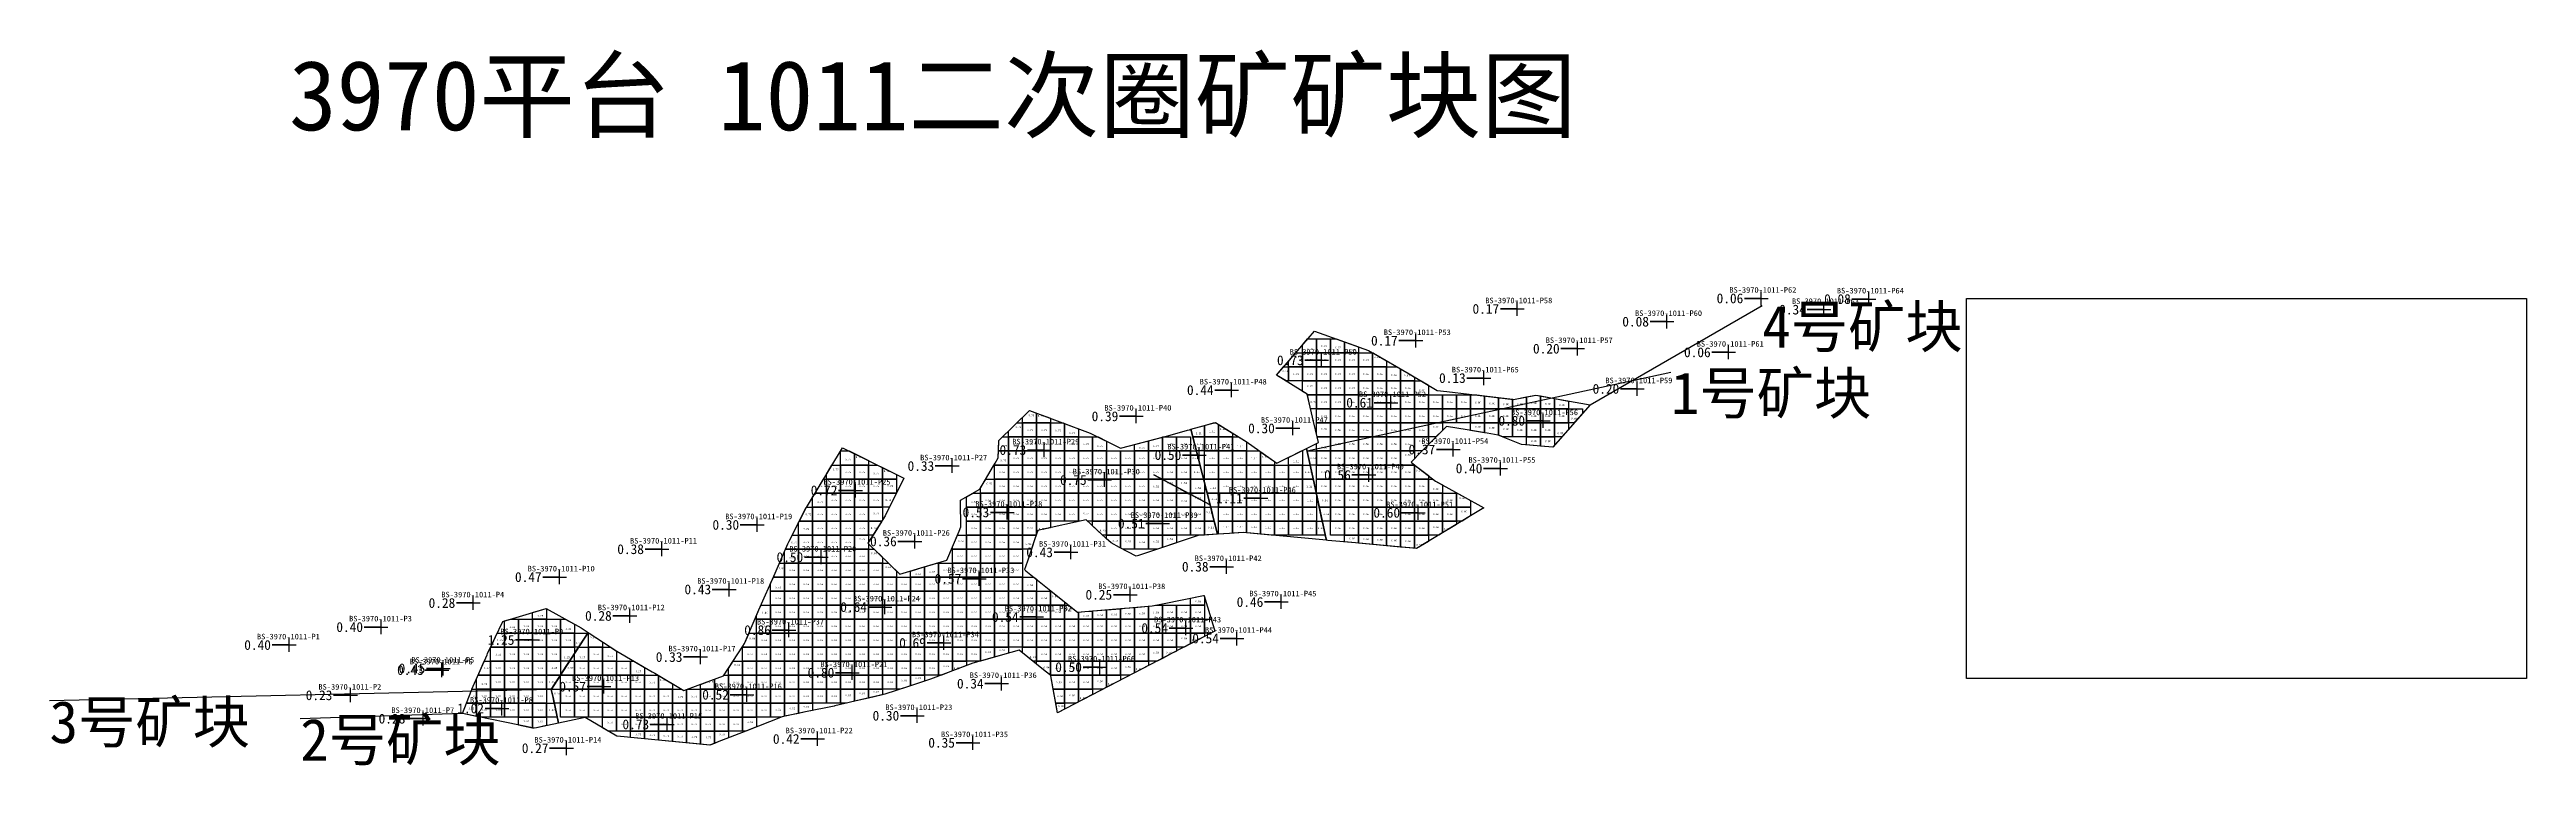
# Model space of a CAD drawing. Header units: metres. Extents: x 469745 to 469922, y 4349766 to 4349817.
import ezdxf

# ---------------------------------------------------------------- set-up
doc = ezdxf.new("R2010")
doc.units = ezdxf.units.M
for name, color, linetype in [('0.500-1.000', 4, 'Continuous'), ('1.000-1.500', 5, 'Continuous'), ('点', 7, 'Continuous'), ('爆区方格网', 7, 'Continuous'), ('钻孔', 7, 'Continuous')]:
    doc.layers.add(name, color=color, linetype=linetype)
doc.styles.add('CN_TTF', font='simsunb.ttf')
picture_1 = doc.add_image_def('image1.png', size_in_pixel=(1052, 714))

msp = doc.modelspace()

# ---------------------------------------------------------------- linework, layer by layer
at = {"color": 7}
for p, q in [((469855.27, 4349791.3), (469867.57, 4349798.39)), ((469835.05, 4349788), (469861.04, 4349793.64)), ((469781.05, 4349770.98), (469745.21, 4349770.15)), ((469774.72, 4349769.26), (469763.12, 4349768.88))]:
    msp.add_line(p, q, dxfattribs=at)
at = {"layer": '0.500-1.000', "color": 4, "lineweight": 30}
for points in [[(469835.5, 4349785.92), (469835.01, 4349788.18), (469835.86, 4349788.6), (469835.65, 4349789.51), (469835.51, 4349790.11), (469835.06, 4349792.05), (469835.06, 4349792.05), (469832.87, 4349793.42), (469835.57, 4349796.55), (469839.45, 4349795.18), (469839.45, 4349795.18), (469839.73, 4349795.02), (469839.8, 4349794.98), (469842.34, 4349793.5), (469844.35, 4349792.33), (469844.35, 4349792.33), (469844.35, 4349792.33), (469845.04, 4349792.25), (469846.62, 4349792.06), (469849.79, 4349791.68), (469849.79, 4349791.68), (469851.39, 4349791.99), (469855.27, 4349791.3), (469852.6, 4349788.27), (469850.38, 4349788.46), (469850.38, 4349788.46), (469848.7, 4349789.13), (469847.91, 4349789.27), (469846.48, 4349789.51), (469845.02, 4349789.76), (469843.23, 4349787.96), (469842.48, 4349787.2), (469842.78, 4349786.96), (469844.23, 4349785.85), (469846.13, 4349784.8), (469847.68, 4349783.94), (469846.85, 4349783.44), (469842.88, 4349781.03), (469838.52, 4349781.44), (469836.53, 4349781.62), (469836.43, 4349781.63), (469836.42, 4349781.7), (469835.5, 4349785.92)], [(469783.38, 4349774.56), (469783.69, 4349775.04), (469783.76, 4349774.99), (469785.74, 4349773.7), (469785.74, 4349773.7), (469788.27, 4349772.24), (469788.27, 4349772.24), (469788.45, 4349772.13), (469790.52, 4349770.89), (469791.54, 4349771.27), (469793.37, 4349771.95), (469793.37, 4349771.95), (469793.37, 4349771.95), (469794.75, 4349774.06), (469794.87, 4349774.25), (469794.87, 4349774.25), (469795.89, 4349776.66), (469795.89, 4349776.66), (469795.89, 4349776.66), (469795.89, 4349776.66), (469797.05, 4349779.27), (469797.05, 4349779.27), (469797.48, 4349780.27), (469797.96, 4349781.37), (469798.05, 4349781.57), (469799.27, 4349783.96), (469799.28, 4349783.97), (469801.86, 4349788.23), (469806.24, 4349786.06), (469806.24, 4349786.06), (469806.24, 4349786.06), (469804.9, 4349783.37), (469804.9, 4349783.37), (469803.68, 4349781.43), (469805.96, 4349779.2), (469807.7, 4349779.73), (469809.32, 4349780.21), (469810.2, 4349782.28), (469810.32, 4349782.58), (469810.32, 4349782.58), (469810.32, 4349782.58), (469810.31, 4349783.31), (469810.3, 4349783.66), (469810.28, 4349784.48), (469811.66, 4349785.27), (469811.66, 4349785.27), (469811.66, 4349785.27), (469811.66, 4349785.27), (469812.64, 4349786.93), (469812.77, 4349787.14), (469812.98, 4349787.5), (469812.98, 4349787.5), (469813.04, 4349788.75), (469815.23, 4349790.89), (469819.56, 4349789.28), (469819.56, 4349789.28), (469819.56, 4349789.27), (469821.72, 4349788.2), (469821.72, 4349788.2), (469825.1, 4349789.09), (469825.1, 4349789.09), (469826.51, 4349789.48), (469826.65, 4349789.52), (469826.74, 4349789.55), (469828.13, 4349784.15), (469824.11, 4349786.3), (469828.13, 4349784.15), (469828.35, 4349783.26), (469828.66, 4349782.06), (469827.5, 4349781.99), (469827.26, 4349781.97), (469823.01, 4349780.53), (469822.84, 4349780.48), (469821.64, 4349781.12), (469821.64, 4349781.12), (469821.05, 4349781.44), (469820.7, 4349781.76), (469819.26, 4349783.09), (469816.01, 4349782.36), (469815.81, 4349782.32), (469815.61, 4349781.72), (469815.14, 4349780.35), (469815.1, 4349780.21), (469814.93, 4349779.73), (469814.87, 4349779.53), (469814.97, 4349779.45), (469818.64, 4349776.48), (469819.17, 4349776.53), (469819.74, 4349776.58), (469822, 4349776.77), (469822.05, 4349776.77), (469823.99, 4349776.94), (469824.72, 4349777.09), (469826.24, 4349777.4), (469827.64, 4349777.69), (469827.69, 4349777.69), (469827.7, 4349777.65), (469828.33, 4349775.54), (469828.33, 4349775.53), (469828.45, 4349775.13), (469828.23, 4349775.01), (469828.22, 4349775.01), (469825.37, 4349773.53), (469823.87, 4349772.76), (469817.21, 4349769.31), (469816.75, 4349771.95), (469816.74, 4349771.98), (469816.35, 4349772.29), (469814.48, 4349773.77), (469811.17, 4349772.85), (469811.17, 4349772.85), (469808.15, 4349771.7), (469808.15, 4349771.7), (469806.51, 4349771.17), (469804.88, 4349770.64), (469804.88, 4349770.64), (469801.32, 4349769.8), (469801.32, 4349769.8), (469801.27, 4349769.79), (469799.21, 4349769.37), (469797.55, 4349769.02), (469797.55, 4349769.02), (469794.96, 4349768), (469793.03, 4349767.25), (469792.39, 4349767), (469785.76, 4349767.63), (469785.73, 4349767.63), (469783.48, 4349768.98), (469783.48, 4349768.98), (469781.56, 4349768.57), (469781.18, 4349770.39), (469781.05, 4349770.98), (469783.38, 4349774.56)]]:
    msp.add_lwpolyline(points, close=True, dxfattribs=at)
at = {"layer": '1.000-1.500', "color": 5, "lineweight": 30}
for points in [[(469836.18, 4349781.65), (469830.52, 4349782.18), (469830.52, 4349782.18), (469829.51, 4349782.11), (469828.66, 4349782.06), (469828.35, 4349783.26), (469828.35, 4349783.26), (469828.13, 4349784.15), (469828.13, 4349784.15), (469826.74, 4349789.55), (469828.5, 4349790.03), (469830.69, 4349788.67), (469830.69, 4349788.67), (469830.69, 4349788.67), (469832.89, 4349787.12), (469835.01, 4349788.18), (469835.5, 4349785.92), (469836.42, 4349781.7), (469836.42, 4349781.7), (469836.43, 4349781.63), (469836.18, 4349781.65)], [(469780.01, 4349768.24), (469779.83, 4349768.2), (469779.83, 4349768.2), (469774.72, 4349769.26), (469775.37, 4349770.96), (469775.38, 4349770.99), (469776.47, 4349773.44), (469776.51, 4349773.53), (469777.59, 4349775.83), (469780.68, 4349776.76), (469783.18, 4349775.37), (469783.18, 4349775.37), (469783.69, 4349775.04), (469783.38, 4349774.56), (469783.38, 4349774.56), (469781.05, 4349770.98), (469781.18, 4349770.39), (469781.56, 4349768.57), (469780.01, 4349768.24)]]:
    msp.add_lwpolyline(points, close=True, dxfattribs=at)
at = {"layer": '点', "color": 138, "true_color": 0x004c4c}
for p, q in [((469849.56, 4349798.15), (469850.56, 4349798.15)), ((469850.06, 4349797.65), (469850.06, 4349798.65)), ((469860.76, 4349796.74), (469860.76, 4349797.74)), ((469867, 4349798.9), (469868, 4349798.9)), ((469867.5, 4349798.4), (469867.5, 4349799.4)), ((469871.47, 4349798.1), (469872.47, 4349798.1)), ((469871.97, 4349797.6), (469871.97, 4349798.6)), ((469874.68, 4349798.84), (469875.68, 4349798.84)), ((469875.18, 4349798.34), (469875.18, 4349799.34)), ((469842.81, 4349795.38), (469842.81, 4349796.38)), ((469860.26, 4349797.24), (469861.26, 4349797.24)), ((469835.59, 4349794.48), (469836.59, 4349794.48)), ((469836.09, 4349793.98), (469836.09, 4349794.98)), ((469842.31, 4349795.88), (469843.31, 4349795.88)), ((469853.88, 4349795.31), (469854.88, 4349795.31)), ((469854.38, 4349794.81), (469854.38, 4349795.81)), ((469864.67, 4349795.05), (469865.67, 4349795.05)), ((469865.17, 4349794.55), (469865.17, 4349795.55)), ((469829.66, 4349791.85), (469829.66, 4349792.85)), ((469847.17, 4349793.21), (469848.17, 4349793.21)), ((469847.67, 4349792.71), (469847.67, 4349793.71)), ((469858.14, 4349792.44), (469859.14, 4349792.44)), ((469858.64, 4349791.94), (469858.64, 4349792.94)), ((469822.85, 4349789.98), (469822.85, 4349790.98)), ((469829.16, 4349792.35), (469830.16, 4349792.35)), ((469840.54, 4349791.45), (469841.54, 4349791.45)), ((469841.04, 4349790.95), (469841.04, 4349791.95)), ((469851.91, 4349789.66), (469851.91, 4349790.66)), ((469822.35, 4349790.48), (469823.35, 4349790.48)), ((469833.53, 4349789.62), (469834.53, 4349789.62)), ((469834.03, 4349789.12), (469834.03, 4349790.12)), ((469851.41, 4349790.16), (469852.41, 4349790.16)), ((469809.7, 4349786.43), (469809.7, 4349787.43)), ((469815.77, 4349788.07), (469816.77, 4349788.07)), ((469816.27, 4349787.57), (469816.27, 4349788.57)), ((469826.85, 4349787.71), (469827.85, 4349787.71)), ((469827.35, 4349787.21), (469827.35, 4349788.21)), ((469844.99, 4349788.11), (469845.99, 4349788.11)), ((469845.49, 4349787.61), (469845.49, 4349788.61)), ((469848.86, 4349786.26), (469848.86, 4349787.26)), ((469802.78, 4349784.69), (469802.78, 4349785.69)), ((469809.2, 4349786.93), (469810.2, 4349786.93)), ((469820.09, 4349785.93), (469821.09, 4349785.93)), ((469820.59, 4349785.43), (469820.59, 4349786.43)), ((469838.96, 4349786.29), (469839.96, 4349786.29)), ((469839.46, 4349785.79), (469839.46, 4349786.79)), ((469848.36, 4349786.76), (469849.36, 4349786.76)), ((469802.28, 4349785.19), (469803.28, 4349785.19)), ((469813.13, 4349783.62), (469814.13, 4349783.62)), ((469813.63, 4349783.12), (469813.63, 4349784.12)), ((469831.24, 4349784.62), (469832.24, 4349784.62)), ((469831.74, 4349784.12), (469831.74, 4349785.12)), ((469842.48, 4349783.59), (469843.48, 4349783.59)), ((469842.98, 4349783.09), (469842.98, 4349784.09)), ((469795.26, 4349782.73), (469796.26, 4349782.73)), ((469795.76, 4349782.23), (469795.76, 4349783.23)), ((469807.02, 4349781.04), (469807.02, 4349782.04)), ((469824.23, 4349782.82), (469825.23, 4349782.82)), ((469824.73, 4349782.32), (469824.73, 4349783.31)), ((469788.46, 4349780.99), (469789.46, 4349780.99)), ((469788.96, 4349780.49), (469788.96, 4349781.49)), ((469799.84, 4349780.42), (469800.84, 4349780.42)), ((469800.34, 4349779.92), (469800.34, 4349780.92)), ((469806.52, 4349781.54), (469807.52, 4349781.54)), ((469817.68, 4349780.77), (469818.68, 4349780.77)), ((469818.18, 4349780.27), (469818.18, 4349781.27)), ((469829.3, 4349779.24), (469829.3, 4349780.24)), ((469781.15, 4349779), (469782.15, 4349779)), ((469781.65, 4349778.5), (469781.65, 4349779.5)), ((469793.76, 4349777.62), (469793.76, 4349778.62)), ((469811.13, 4349778.88), (469812.13, 4349778.88)), ((469811.63, 4349778.38), (469811.63, 4349779.38)), ((469822.41, 4349777.24), (469822.41, 4349778.24)), ((469828.8, 4349779.74), (469829.8, 4349779.74)), ((469774.98, 4349777.15), (469775.98, 4349777.15)), ((469775.48, 4349776.65), (469775.48, 4349777.65)), ((469786.66, 4349775.73), (469786.66, 4349776.73)), ((469793.26, 4349778.12), (469794.26, 4349778.12)), ((469804.39, 4349776.86), (469805.39, 4349776.86)), ((469804.89, 4349776.36), (469804.89, 4349777.36)), ((469815.73, 4349775.65), (469815.73, 4349776.65)), ((469821.91, 4349777.74), (469822.91, 4349777.74)), ((469832.71, 4349777.22), (469833.71, 4349777.22)), ((469833.21, 4349776.72), (469833.21, 4349777.72)), ((469768.39, 4349775.43), (469769.39, 4349775.43)), ((469768.89, 4349774.93), (469768.89, 4349775.93)), ((469779.71, 4349774.01), (469779.71, 4349775.01)), ((469786.16, 4349776.23), (469787.16, 4349776.23)), ((469797.53, 4349775.21), (469798.53, 4349775.21)), ((469798.03, 4349774.71), (469798.03, 4349775.71)), ((469809.1, 4349773.8), (469809.1, 4349774.8)), ((469815.23, 4349776.15), (469816.23, 4349776.15)), ((469825.9, 4349775.36), (469826.9, 4349775.36)), ((469826.4, 4349774.86), (469826.4, 4349775.86)), ((469830.04, 4349774.12), (469830.04, 4349775.12)), ((469761.82, 4349774.15), (469762.82, 4349774.15)), ((469762.32, 4349773.65), (469762.32, 4349774.65)), ((469773.34, 4349771.98), (469773.34, 4349772.98)), ((469779.21, 4349774.51), (469780.21, 4349774.51)), ((469791.21, 4349773.29), (469792.21, 4349773.29)), ((469791.71, 4349772.79), (469791.71, 4349773.79)), ((469808.6, 4349774.3), (469809.6, 4349774.3)), ((469820.25, 4349772.07), (469820.25, 4349773.07)), ((469829.54, 4349774.62), (469830.54, 4349774.62)), ((469772.73, 4349772.36), (469773.73, 4349772.36)), ((469772.84, 4349772.48), (469773.84, 4349772.48)), ((469773.23, 4349771.86), (469773.23, 4349772.86)), ((469784.32, 4349771.18), (469785.32, 4349771.18)), ((469784.82, 4349770.68), (469784.82, 4349771.68)), ((469802.06, 4349772.17), (469803.06, 4349772.17)), ((469802.56, 4349771.67), (469802.56, 4349772.67)), ((469812.73, 4349771.39), (469813.73, 4349771.39)), ((469813.23, 4349770.89), (469813.23, 4349771.89)), ((469819.75, 4349772.57), (469820.75, 4349772.57)), ((469766.2, 4349770.56), (469767.2, 4349770.56)), ((469766.7, 4349770.06), (469766.7, 4349771.06)), ((469771.91, 4349768.39), (469771.91, 4349769.39)), ((469777.03, 4349769.62), (469778.03, 4349769.62)), ((469777.53, 4349769.12), (469777.53, 4349770.12)), ((469794.53, 4349770.6), (469795.53, 4349770.6)), ((469795.03, 4349770.1), (469795.03, 4349771.1)), ((469807.2, 4349768.6), (469807.2, 4349769.6)), ((469771.41, 4349768.89), (469772.41, 4349768.89)), ((469788.83, 4349768.48), (469789.83, 4349768.48)), ((469789.33, 4349767.98), (469789.33, 4349768.98)), ((469800.08, 4349766.94), (469800.08, 4349767.94)), ((469806.7, 4349769.1), (469807.7, 4349769.1)), ((469811.18, 4349766.67), (469811.18, 4349767.67)), ((469781.64, 4349766.78), (469782.64, 4349766.78)), ((469782.14, 4349766.28), (469782.14, 4349767.28)), ((469799.58, 4349767.44), (469800.58, 4349767.44)), ((469810.68, 4349767.17), (469811.68, 4349767.17))]:
    msp.add_line(p, q, dxfattribs=at)
at = {"layer": '爆区方格网', "color": 4}
for points in [[(469835.72, 4349796), (469835.72, 4349795), (469834.72, 4349795), (469834.72, 4349795.57), (469835.09, 4349796), (469835.72, 4349796)], [(469835.72, 4349795), (469835.72, 4349796), (469836.72, 4349796), (469836.72, 4349795), (469835.72, 4349795)], [(469837.72, 4349795), (469836.72, 4349795), (469836.72, 4349796), (469837.14, 4349796), (469837.72, 4349795.79), (469837.72, 4349795)], [(469834.72, 4349795), (469834.72, 4349794), (469833.72, 4349794), (469833.72, 4349794.4), (469834.23, 4349795), (469834.72, 4349795)], [(469834.72, 4349794), (469834.72, 4349795), (469835.72, 4349795), (469835.72, 4349794), (469834.72, 4349794)], [(469835.72, 4349794), (469835.72, 4349795), (469836.72, 4349795), (469836.72, 4349794), (469835.72, 4349794)], [(469836.72, 4349794), (469836.72, 4349795), (469837.72, 4349795), (469837.72, 4349794), (469836.72, 4349794)], [(469838.72, 4349795), (469837.72, 4349795), (469837.72, 4349795.79), (469838.72, 4349795.44), (469838.72, 4349795)], [(469837.72, 4349794), (469837.72, 4349795), (469838.72, 4349795), (469838.72, 4349794), (469837.72, 4349794)], [(469838.72, 4349794), (469838.72, 4349795), (469839.72, 4349795), (469839.72, 4349794), (469838.72, 4349794)], [(469840.72, 4349794), (469839.72, 4349794), (469839.72, 4349795), (469839.77, 4349795), (469839.8, 4349794.98), (469840.72, 4349794.44), (469840.72, 4349794)], [(469833.72, 4349794), (469833.72, 4349793), (469833.55, 4349793), (469832.87, 4349793.42), (469833.37, 4349794), (469833.72, 4349794)], [(469833.72, 4349793), (469833.72, 4349794), (469834.72, 4349794), (469834.72, 4349793), (469833.72, 4349793)], [(469834.72, 4349793), (469834.72, 4349794), (469835.72, 4349794), (469835.72, 4349793), (469834.72, 4349793)], [(469834.72, 4349793), (469835.72, 4349793), (469835.72, 4349792), (469835.07, 4349792), (469835.06, 4349792.05), (469835.06, 4349792.05), (469834.72, 4349792.26), (469834.72, 4349793)], [(469835.72, 4349793), (469835.72, 4349794), (469836.72, 4349794), (469836.72, 4349793), (469835.72, 4349793)], [(469835.72, 4349792), (469835.72, 4349793), (469836.72, 4349793), (469836.72, 4349792), (469835.72, 4349792)], [(469836.72, 4349793), (469836.72, 4349794), (469837.72, 4349794), (469837.72, 4349793), (469836.72, 4349793)], [(469836.72, 4349792), (469836.72, 4349793), (469837.72, 4349793), (469837.72, 4349792), (469836.72, 4349792)], [(469837.72, 4349793), (469837.72, 4349794), (469838.72, 4349794), (469838.72, 4349793), (469837.72, 4349793)], [(469837.72, 4349792), (469837.72, 4349793), (469838.72, 4349793), (469838.72, 4349792), (469837.72, 4349792)], [(469838.72, 4349793), (469838.72, 4349794), (469839.72, 4349794), (469839.72, 4349793), (469838.72, 4349793)], [(469838.72, 4349792), (469838.72, 4349793), (469839.72, 4349793), (469839.72, 4349792), (469838.72, 4349792)], [(469839.72, 4349793), (469839.72, 4349794), (469840.72, 4349794), (469840.72, 4349793), (469839.72, 4349793)], [(469839.72, 4349792), (469839.72, 4349793), (469840.72, 4349793), (469840.72, 4349792), (469839.72, 4349792)], [(469841.72, 4349793), (469840.72, 4349793), (469840.72, 4349794), (469841.49, 4349794), (469841.72, 4349793.86), (469841.72, 4349793)], [(469840.72, 4349792), (469840.72, 4349793), (469841.72, 4349793), (469841.72, 4349792), (469840.72, 4349792)], [(469842.72, 4349793), (469841.72, 4349793), (469841.72, 4349793.86), (469842.34, 4349793.5), (469842.72, 4349793.28), (469842.72, 4349793)], [(469841.72, 4349792), (469841.72, 4349793), (469842.72, 4349793), (469842.72, 4349792), (469841.72, 4349792)], [(469843.72, 4349792), (469842.72, 4349792), (469842.72, 4349793), (469843.21, 4349793), (469843.72, 4349792.7), (469843.72, 4349792)], [(469815.72, 4349790), (469814.72, 4349790), (469814.72, 4349790.39), (469815.23, 4349790.89), (469815.72, 4349790.71), (469815.72, 4349790)], [(469816.72, 4349790), (469815.72, 4349790), (469815.72, 4349790.71), (469816.72, 4349790.34), (469816.72, 4349790)], [(469835.72, 4349792), (469835.72, 4349791), (469835.3, 4349791), (469835.07, 4349792), (469835.72, 4349792)], [(469835.72, 4349791), (469835.72, 4349792), (469836.72, 4349792), (469836.72, 4349791), (469835.72, 4349791)], [(469835.72, 4349790), (469835.72, 4349791), (469836.72, 4349791), (469836.72, 4349790), (469835.72, 4349790)], [(469836.72, 4349791), (469836.72, 4349792), (469837.72, 4349792), (469837.72, 4349791), (469836.72, 4349791)], [(469836.72, 4349790), (469836.72, 4349791), (469837.72, 4349791), (469837.72, 4349790), (469836.72, 4349790)], [(469837.72, 4349791), (469837.72, 4349792), (469838.72, 4349792), (469838.72, 4349791), (469837.72, 4349791)], [(469837.72, 4349790), (469837.72, 4349791), (469838.72, 4349791), (469838.72, 4349790), (469837.72, 4349790)], [(469838.72, 4349791), (469838.72, 4349792), (469839.72, 4349792), (469839.72, 4349791), (469838.72, 4349791)], [(469838.72, 4349790), (469838.72, 4349791), (469839.72, 4349791), (469839.72, 4349790), (469838.72, 4349790)], [(469839.72, 4349791), (469839.72, 4349792), (469840.72, 4349792), (469840.72, 4349791), (469839.72, 4349791)], [(469839.72, 4349790), (469839.72, 4349791), (469840.72, 4349791), (469840.72, 4349790), (469839.72, 4349790)], [(469840.72, 4349791), (469840.72, 4349792), (469841.72, 4349792), (469841.72, 4349791), (469840.72, 4349791)], [(469840.72, 4349790), (469840.72, 4349791), (469841.72, 4349791), (469841.72, 4349790), (469840.72, 4349790)], [(469841.72, 4349791), (469841.72, 4349792), (469842.72, 4349792), (469842.72, 4349791), (469841.72, 4349791)], [(469841.72, 4349790), (469841.72, 4349791), (469842.72, 4349791), (469842.72, 4349790), (469841.72, 4349790)], [(469842.72, 4349791), (469842.72, 4349792), (469843.72, 4349792), (469843.72, 4349791), (469842.72, 4349791)], [(469842.72, 4349790), (469842.72, 4349791), (469843.72, 4349791), (469843.72, 4349790), (469842.72, 4349790)], [(469843.72, 4349791), (469843.72, 4349792), (469844.72, 4349792), (469844.72, 4349791), (469843.72, 4349791)], [(469843.72, 4349790), (469843.72, 4349791), (469844.72, 4349791), (469844.72, 4349790), (469843.72, 4349790)], [(469844.72, 4349791), (469844.72, 4349792), (469845.72, 4349792), (469845.72, 4349791), (469844.72, 4349791)], [(469844.72, 4349790), (469844.72, 4349791), (469845.72, 4349791), (469845.72, 4349790), (469844.72, 4349790)], [(469845.72, 4349791), (469845.72, 4349792), (469846.72, 4349792), (469846.72, 4349791), (469845.72, 4349791)], [(469845.72, 4349790), (469845.72, 4349791), (469846.72, 4349791), (469846.72, 4349790), (469845.72, 4349790)], [(469847.72, 4349791), (469846.72, 4349791), (469846.72, 4349792), (469847.17, 4349792), (469847.72, 4349791.93), (469847.72, 4349791)], [(469846.72, 4349790), (469846.72, 4349791), (469847.72, 4349791), (469847.72, 4349790), (469846.72, 4349790)], [(469848.72, 4349791), (469847.72, 4349791), (469847.72, 4349791.93), (469848.72, 4349791.81), (469848.72, 4349791)], [(469847.72, 4349790), (469847.72, 4349791), (469848.72, 4349791), (469848.72, 4349790), (469847.72, 4349790)], [(469849.72, 4349791), (469848.72, 4349791), (469848.72, 4349791.81), (469849.72, 4349791.69), (469849.72, 4349791)], [(469848.72, 4349790), (469848.72, 4349791), (469849.72, 4349791), (469849.72, 4349790), (469848.72, 4349790)], [(469850.72, 4349791), (469849.72, 4349791), (469849.72, 4349791.69), (469849.79, 4349791.68), (469849.79, 4349791.68), (469850.72, 4349791.86), (469850.72, 4349791)], [(469849.72, 4349790), (469849.72, 4349791), (469850.72, 4349791), (469850.72, 4349790), (469849.72, 4349790)], [(469851.72, 4349791), (469850.72, 4349791), (469850.72, 4349791.86), (469851.39, 4349791.99), (469851.72, 4349791.93), (469851.72, 4349791)], [(469850.72, 4349790), (469850.72, 4349791), (469851.72, 4349791), (469851.72, 4349790), (469850.72, 4349790)], [(469852.72, 4349791), (469851.72, 4349791), (469851.72, 4349791.93), (469852.72, 4349791.75), (469852.72, 4349791)], [(469851.72, 4349790), (469851.72, 4349791), (469852.72, 4349791), (469852.72, 4349790), (469851.72, 4349790)], [(469853.72, 4349791), (469852.72, 4349791), (469852.72, 4349791.75), (469853.72, 4349791.57), (469853.72, 4349791)], [(469852.72, 4349790), (469852.72, 4349791), (469853.72, 4349791), (469853.72, 4349790), (469852.72, 4349790)], [(469853.72, 4349790), (469853.72, 4349791), (469854.72, 4349791), (469854.72, 4349790.67), (469854.12, 4349790), (469853.72, 4349790)], [(469813.72, 4349789), (469813.72, 4349788), (469813.01, 4349788), (469813.04, 4349788.75), (469813.29, 4349789), (469813.72, 4349789)], [(469814.72, 4349790), (469814.72, 4349789), (469813.72, 4349789), (469813.72, 4349789.41), (469814.32, 4349790), (469814.72, 4349790)], [(469813.72, 4349788), (469813.72, 4349789), (469814.72, 4349789), (469814.72, 4349788), (469813.72, 4349788)], [(469814.72, 4349789), (469814.72, 4349790), (469815.72, 4349790), (469815.72, 4349789), (469814.72, 4349789)], [(469814.72, 4349788), (469814.72, 4349789), (469815.72, 4349789), (469815.72, 4349788), (469814.72, 4349788)], [(469815.72, 4349789), (469815.72, 4349790), (469816.72, 4349790), (469816.72, 4349789), (469815.72, 4349789)], [(469815.72, 4349788), (469815.72, 4349789), (469816.72, 4349789), (469816.72, 4349788), (469815.72, 4349788)], [(469817.72, 4349789), (469816.72, 4349789), (469816.72, 4349790), (469817.63, 4349790), (469817.72, 4349789.96), (469817.72, 4349789)], [(469816.72, 4349788), (469816.72, 4349789), (469817.72, 4349789), (469817.72, 4349788), (469816.72, 4349788)], [(469818.72, 4349789), (469817.72, 4349789), (469817.72, 4349789.96), (469818.72, 4349789.59), (469818.72, 4349789)], [(469817.72, 4349788), (469817.72, 4349789), (469818.72, 4349789), (469818.72, 4349788), (469817.72, 4349788)], [(469818.72, 4349788), (469818.72, 4349789), (469819.72, 4349789), (469819.72, 4349788), (469818.72, 4349788)], [(469820.72, 4349788), (469819.72, 4349788), (469819.72, 4349789), (469820.12, 4349789), (469820.72, 4349788.7), (469820.72, 4349788)], [(469824.72, 4349788), (469823.72, 4349788), (469823.72, 4349788.73), (469824.72, 4349788.99), (469824.72, 4349788)], [(469825.72, 4349789), (469825.72, 4349788), (469824.72, 4349788), (469824.72, 4349788.99), (469824.73, 4349789), (469825.72, 4349789)], [(469825.72, 4349788), (469825.72, 4349789), (469826.72, 4349789), (469826.72, 4349788), (469825.72, 4349788)], [(469835.72, 4349790), (469836.72, 4349790), (469836.72, 4349789), (469835.76, 4349789), (469835.72, 4349789.19), (469835.72, 4349790)], [(469836.72, 4349789), (469836.72, 4349788), (469835.72, 4349788), (469835.72, 4349788.53), (469835.86, 4349788.6), (469835.76, 4349789), (469836.72, 4349789)], [(469836.72, 4349789), (469836.72, 4349790), (469837.72, 4349790), (469837.72, 4349789), (469836.72, 4349789)], [(469836.72, 4349788), (469836.72, 4349789), (469837.72, 4349789), (469837.72, 4349788), (469836.72, 4349788)], [(469837.72, 4349789), (469837.72, 4349790), (469838.72, 4349790), (469838.72, 4349789), (469837.72, 4349789)], [(469837.72, 4349788), (469837.72, 4349789), (469838.72, 4349789), (469838.72, 4349788), (469837.72, 4349788)], [(469838.72, 4349789), (469838.72, 4349790), (469839.72, 4349790), (469839.72, 4349789), (469838.72, 4349789)], [(469838.72, 4349788), (469838.72, 4349789), (469839.72, 4349789), (469839.72, 4349788), (469838.72, 4349788)], [(469839.72, 4349789), (469839.72, 4349790), (469840.72, 4349790), (469840.72, 4349789), (469839.72, 4349789)], [(469839.72, 4349788), (469839.72, 4349789), (469840.72, 4349789), (469840.72, 4349788), (469839.72, 4349788)], [(469840.72, 4349789), (469840.72, 4349790), (469841.72, 4349790), (469841.72, 4349789), (469840.72, 4349789)], [(469840.72, 4349788), (469840.72, 4349789), (469841.72, 4349789), (469841.72, 4349788), (469840.72, 4349788)], [(469841.72, 4349789), (469841.72, 4349790), (469842.72, 4349790), (469842.72, 4349789), (469841.72, 4349789)], [(469841.72, 4349788), (469841.72, 4349789), (469842.72, 4349789), (469842.72, 4349788), (469841.72, 4349788)], [(469842.72, 4349789), (469842.72, 4349790), (469843.72, 4349790), (469843.72, 4349789), (469842.72, 4349789)], [(469842.72, 4349788), (469842.72, 4349789), (469843.72, 4349789), (469843.72, 4349788.45), (469843.27, 4349788), (469842.72, 4349788)], [(469843.72, 4349789), (469843.72, 4349790), (469844.72, 4349790), (469844.72, 4349789.46), (469844.26, 4349789), (469843.72, 4349789)], [(469846.72, 4349790), (469847.72, 4349790), (469847.72, 4349789.3), (469846.72, 4349789.47), (469846.72, 4349790)], [(469847.72, 4349790), (469848.72, 4349790), (469848.72, 4349789.12), (469848.7, 4349789.13), (469847.91, 4349789.27), (469847.72, 4349789.3), (469847.72, 4349790)], [(469848.72, 4349790), (469849.72, 4349790), (469849.72, 4349789), (469849.04, 4349789), (469848.72, 4349789.12), (469848.72, 4349790)], [(469849.72, 4349789), (469849.72, 4349790), (469850.72, 4349790), (469850.72, 4349789), (469849.72, 4349789)], [(469850.72, 4349789), (469850.72, 4349790), (469851.72, 4349790), (469851.72, 4349789), (469850.72, 4349789)], [(469850.72, 4349789), (469851.72, 4349789), (469851.72, 4349788.35), (469850.72, 4349788.43), (469850.72, 4349789)], [(469851.72, 4349789), (469851.72, 4349790), (469852.72, 4349790), (469852.72, 4349789), (469851.72, 4349789)], [(469851.72, 4349789), (469852.72, 4349789), (469852.72, 4349788.41), (469852.6, 4349788.27), (469851.72, 4349788.35), (469851.72, 4349789)], [(469852.72, 4349789), (469852.72, 4349790), (469853.72, 4349790), (469853.72, 4349789.54), (469853.24, 4349789), (469852.72, 4349789)], [(469802.72, 4349787), (469801.72, 4349787), (469801.72, 4349788), (469802.34, 4349788), (469802.72, 4349787.81), (469802.72, 4349787)], [(469803.72, 4349787), (469802.72, 4349787), (469802.72, 4349787.81), (469803.72, 4349787.31), (469803.72, 4349787)], [(469813.72, 4349788), (469813.72, 4349787), (469812.72, 4349787), (469812.72, 4349787.06), (469812.77, 4349787.14), (469812.98, 4349787.5), (469812.98, 4349787.5), (469813.01, 4349788), (469813.72, 4349788)], [(469813.72, 4349787), (469813.72, 4349788), (469814.72, 4349788), (469814.72, 4349787), (469813.72, 4349787)], [(469814.72, 4349787), (469814.72, 4349788), (469815.72, 4349788), (469815.72, 4349787), (469814.72, 4349787)], [(469815.72, 4349787), (469815.72, 4349788), (469816.72, 4349788), (469816.72, 4349787), (469815.72, 4349787)], [(469816.72, 4349787), (469816.72, 4349788), (469817.72, 4349788), (469817.72, 4349787), (469816.72, 4349787)], [(469817.72, 4349787), (469817.72, 4349788), (469818.72, 4349788), (469818.72, 4349787), (469817.72, 4349787)], [(469818.72, 4349787), (469818.72, 4349788), (469819.72, 4349788), (469819.72, 4349787), (469818.72, 4349787)], [(469819.72, 4349787), (469819.72, 4349788), (469820.72, 4349788), (469820.72, 4349787), (469819.72, 4349787)], [(469820.72, 4349787), (469820.72, 4349788), (469821.72, 4349788), (469821.72, 4349787), (469820.72, 4349787)], [(469821.72, 4349787), (469821.72, 4349788), (469822.72, 4349788), (469822.72, 4349787), (469821.72, 4349787)], [(469823.72, 4349788), (469822.72, 4349788), (469822.72, 4349788.47), (469823.72, 4349788.73), (469823.72, 4349788)], [(469822.72, 4349787), (469822.72, 4349788), (469823.72, 4349788), (469823.72, 4349787), (469822.72, 4349787)], [(469823.72, 4349787), (469823.72, 4349788), (469824.72, 4349788), (469824.72, 4349787), (469823.72, 4349787)], [(469824.72, 4349787), (469824.72, 4349788), (469825.72, 4349788), (469825.72, 4349787), (469824.72, 4349787)], [(469825.72, 4349787), (469825.72, 4349788), (469826.72, 4349788), (469826.72, 4349787), (469825.72, 4349787)], [(469826.72, 4349787), (469826.72, 4349788), (469827.14, 4349788), (469827.39, 4349787), (469826.72, 4349787)], [(469835.72, 4349788), (469835.72, 4349787), (469835.27, 4349787), (469835.05, 4349788), (469835.72, 4349788)], [(469835.72, 4349787), (469835.72, 4349788), (469836.72, 4349788), (469836.72, 4349787), (469835.72, 4349787)], [(469836.72, 4349787), (469836.72, 4349788), (469837.72, 4349788), (469837.72, 4349787), (469836.72, 4349787)], [(469837.72, 4349787), (469837.72, 4349788), (469838.72, 4349788), (469838.72, 4349787), (469837.72, 4349787)], [(469838.72, 4349787), (469838.72, 4349788), (469839.72, 4349788), (469839.72, 4349787), (469838.72, 4349787)], [(469839.72, 4349787), (469839.72, 4349788), (469840.72, 4349788), (469840.72, 4349787), (469839.72, 4349787)], [(469840.72, 4349787), (469840.72, 4349788), (469841.72, 4349788), (469841.72, 4349787), (469840.72, 4349787)], [(469842.72, 4349787), (469841.72, 4349787), (469841.72, 4349788), (469842.72, 4349788), (469842.72, 4349787.44), (469842.48, 4349787.2), (469842.72, 4349787.01), (469842.72, 4349787)], [(469800.72, 4349786), (469800.72, 4349785), (469799.9, 4349785), (469800.5, 4349786), (469800.72, 4349786)], [(469801.72, 4349787), (469801.72, 4349786), (469800.72, 4349786), (469800.72, 4349786.35), (469801.11, 4349787), (469801.72, 4349787)], [(469800.72, 4349785), (469800.72, 4349786), (469801.72, 4349786), (469801.72, 4349785), (469800.72, 4349785)], [(469801.72, 4349786), (469801.72, 4349787), (469802.72, 4349787), (469802.72, 4349786), (469801.72, 4349786)], [(469801.72, 4349785), (469801.72, 4349786), (469802.72, 4349786), (469802.72, 4349785), (469801.72, 4349785)], [(469802.72, 4349786), (469802.72, 4349787), (469803.72, 4349787), (469803.72, 4349786), (469802.72, 4349786)], [(469802.72, 4349785), (469802.72, 4349786), (469803.72, 4349786), (469803.72, 4349785), (469802.72, 4349785)], [(469804.72, 4349786), (469803.72, 4349786), (469803.72, 4349787), (469804.35, 4349787), (469804.72, 4349786.81), (469804.72, 4349786)], [(469803.72, 4349785), (469803.72, 4349786), (469804.72, 4349786), (469804.72, 4349785), (469803.72, 4349785)], [(469805.72, 4349786), (469804.72, 4349786), (469804.72, 4349786.81), (469805.72, 4349786.32), (469805.72, 4349786)], [(469804.72, 4349785), (469804.72, 4349786), (469805.72, 4349786), (469805.72, 4349785.02), (469805.71, 4349785), (469804.72, 4349785)], [(469812.72, 4349786), (469812.72, 4349785), (469811.72, 4349785), (469811.72, 4349785.37), (469812.09, 4349786), (469812.72, 4349786)], [(469812.72, 4349786), (469812.72, 4349787), (469813.72, 4349787), (469813.72, 4349786), (469812.72, 4349786)], [(469812.72, 4349785), (469812.72, 4349786), (469813.72, 4349786), (469813.72, 4349785), (469812.72, 4349785)], [(469813.72, 4349786), (469813.72, 4349787), (469814.72, 4349787), (469814.72, 4349786), (469813.72, 4349786)], [(469813.72, 4349785), (469813.72, 4349786), (469814.72, 4349786), (469814.72, 4349785), (469813.72, 4349785)], [(469814.72, 4349786), (469814.72, 4349787), (469815.72, 4349787), (469815.72, 4349786), (469814.72, 4349786)], [(469814.72, 4349785), (469814.72, 4349786), (469815.72, 4349786), (469815.72, 4349785), (469814.72, 4349785)], [(469815.72, 4349786), (469815.72, 4349787), (469816.72, 4349787), (469816.72, 4349786), (469815.72, 4349786)], [(469815.72, 4349785), (469815.72, 4349786), (469816.72, 4349786), (469816.72, 4349785), (469815.72, 4349785)], [(469816.72, 4349786), (469816.72, 4349787), (469817.72, 4349787), (469817.72, 4349786), (469816.72, 4349786)], [(469816.72, 4349785), (469816.72, 4349786), (469817.72, 4349786), (469817.72, 4349785), (469816.72, 4349785)], [(469817.72, 4349786), (469817.72, 4349787), (469818.72, 4349787), (469818.72, 4349786), (469817.72, 4349786)], [(469817.72, 4349785), (469817.72, 4349786), (469818.72, 4349786), (469818.72, 4349785), (469817.72, 4349785)], [(469818.72, 4349786), (469818.72, 4349787), (469819.72, 4349787), (469819.72, 4349786), (469818.72, 4349786)], [(469818.72, 4349785), (469818.72, 4349786), (469819.72, 4349786), (469819.72, 4349785), (469818.72, 4349785)], [(469819.72, 4349786), (469819.72, 4349787), (469820.72, 4349787), (469820.72, 4349786), (469819.72, 4349786)], [(469819.72, 4349785), (469819.72, 4349786), (469820.72, 4349786), (469820.72, 4349785), (469819.72, 4349785)], [(469820.72, 4349786), (469820.72, 4349787), (469821.72, 4349787), (469821.72, 4349786), (469820.72, 4349786)], [(469820.72, 4349785), (469820.72, 4349786), (469821.72, 4349786), (469821.72, 4349785), (469820.72, 4349785)], [(469821.72, 4349786), (469821.72, 4349787), (469822.72, 4349787), (469822.72, 4349786), (469821.72, 4349786)], [(469821.72, 4349785), (469821.72, 4349786), (469822.72, 4349786), (469822.72, 4349785), (469821.72, 4349785)], [(469822.72, 4349786), (469822.72, 4349787), (469823.72, 4349787), (469823.72, 4349786), (469822.72, 4349786)], [(469822.72, 4349785), (469822.72, 4349786), (469823.72, 4349786), (469823.72, 4349785), (469822.72, 4349785)], [(469823.72, 4349786), (469823.72, 4349787), (469824.72, 4349787), (469824.72, 4349786), (469824.67, 4349786), (469823.72, 4349786)], [(469824.72, 4349785), (469823.72, 4349785), (469823.72, 4349786), (469824.67, 4349786), (469824.72, 4349786), (469824.72, 4349785.97), (469824.72, 4349785)], [(469824.72, 4349786), (469824.72, 4349787), (469825.72, 4349787), (469825.72, 4349786), (469824.72, 4349786)], [(469825.72, 4349785), (469824.72, 4349785), (469824.72, 4349785.97), (469824.72, 4349786), (469825.72, 4349786), (469825.72, 4349785.43), (469825.72, 4349785)], [(469825.72, 4349786), (469825.72, 4349787), (469826.72, 4349787), (469826.72, 4349786), (469825.72, 4349786)], [(469825.72, 4349786), (469826.72, 4349786), (469826.72, 4349785), (469826.54, 4349785), (469825.72, 4349785.43), (469825.72, 4349786)], [(469825.72, 4349785), (469825.72, 4349785.43), (469826.54, 4349785), (469825.72, 4349785)], [(469826.72, 4349786), (469826.72, 4349787), (469827.39, 4349787), (469827.65, 4349786), (469826.72, 4349786)], [(469827.72, 4349785), (469826.72, 4349785), (469826.72, 4349786), (469827.65, 4349786), (469827.72, 4349785.73), (469827.72, 4349785)], [(469835.72, 4349786), (469835.72, 4349787), (469836.72, 4349787), (469836.72, 4349786), (469835.72, 4349786)], [(469835.72, 4349785), (469835.72, 4349786), (469836.72, 4349786), (469836.72, 4349785), (469835.72, 4349785)], [(469836.72, 4349786), (469836.72, 4349787), (469837.72, 4349787), (469837.72, 4349786), (469836.72, 4349786)], [(469836.72, 4349785), (469836.72, 4349786), (469837.72, 4349786), (469837.72, 4349785), (469836.72, 4349785)], [(469837.72, 4349786), (469837.72, 4349787), (469838.72, 4349787), (469838.72, 4349786), (469837.72, 4349786)], [(469837.72, 4349785), (469837.72, 4349786), (469838.72, 4349786), (469838.72, 4349785), (469837.72, 4349785)], [(469838.72, 4349786), (469838.72, 4349787), (469839.72, 4349787), (469839.72, 4349786), (469838.72, 4349786)], [(469838.72, 4349785), (469838.72, 4349786), (469839.72, 4349786), (469839.72, 4349785), (469838.72, 4349785)], [(469839.72, 4349786), (469839.72, 4349787), (469840.72, 4349787), (469840.72, 4349786), (469839.72, 4349786)], [(469839.72, 4349785), (469839.72, 4349786), (469840.72, 4349786), (469840.72, 4349785), (469839.72, 4349785)], [(469840.72, 4349786), (469840.72, 4349787), (469841.72, 4349787), (469841.72, 4349786), (469840.72, 4349786)], [(469840.72, 4349785), (469840.72, 4349786), (469841.72, 4349786), (469841.72, 4349785), (469840.72, 4349785)], [(469841.72, 4349786), (469841.72, 4349787), (469842.72, 4349787), (469842.72, 4349786), (469841.72, 4349786)], [(469841.72, 4349785), (469841.72, 4349786), (469842.72, 4349786), (469842.72, 4349785), (469841.72, 4349785)], [(469843.72, 4349786), (469842.72, 4349786), (469842.72, 4349787), (469842.74, 4349787), (469842.78, 4349786.96), (469843.72, 4349786.24), (469843.72, 4349786)], [(469842.72, 4349785), (469842.72, 4349786), (469843.72, 4349786), (469843.72, 4349785), (469842.72, 4349785)], [(469844.72, 4349785), (469843.72, 4349785), (469843.72, 4349786), (469844.04, 4349786), (469844.23, 4349785.85), (469844.72, 4349785.58), (469844.72, 4349785)], [(469799.72, 4349784), (469799.72, 4349783), (469798.78, 4349783), (469799.27, 4349783.96), (469799.28, 4349783.97), (469799.29, 4349784), (469799.72, 4349784)], [(469800.72, 4349785), (469800.72, 4349784), (469799.72, 4349784), (469799.72, 4349784.7), (469799.9, 4349785), (469800.72, 4349785)], [(469799.72, 4349783), (469799.72, 4349784), (469800.72, 4349784), (469800.72, 4349783), (469799.72, 4349783)], [(469800.72, 4349784), (469800.72, 4349785), (469801.72, 4349785), (469801.72, 4349784), (469800.72, 4349784)], [(469800.72, 4349783), (469800.72, 4349784), (469801.72, 4349784), (469801.72, 4349783), (469800.72, 4349783)], [(469801.72, 4349784), (469801.72, 4349785), (469802.72, 4349785), (469802.72, 4349784), (469801.72, 4349784)], [(469801.72, 4349783), (469801.72, 4349784), (469802.72, 4349784), (469802.72, 4349783), (469801.72, 4349783)], [(469802.72, 4349784), (469802.72, 4349785), (469803.72, 4349785), (469803.72, 4349784), (469802.72, 4349784)], [(469802.72, 4349783), (469802.72, 4349784), (469803.72, 4349784), (469803.72, 4349783), (469802.72, 4349783)], [(469803.72, 4349784), (469803.72, 4349785), (469804.72, 4349785), (469804.72, 4349784), (469803.72, 4349784)], [(469803.72, 4349783), (469803.72, 4349784), (469804.72, 4349784), (469804.72, 4349783.08), (469804.67, 4349783), (469803.72, 4349783)], [(469804.72, 4349784), (469804.72, 4349785), (469805.71, 4349785), (469805.21, 4349784), (469804.72, 4349784)], [(469811.72, 4349785), (469811.72, 4349784), (469810.72, 4349784), (469810.72, 4349784.73), (469811.18, 4349785), (469811.72, 4349785)], [(469810.72, 4349783), (469810.72, 4349784), (469811.72, 4349784), (469811.72, 4349783), (469810.72, 4349783)], [(469811.72, 4349784), (469811.72, 4349785), (469812.72, 4349785), (469812.72, 4349784), (469811.72, 4349784)], [(469811.72, 4349783), (469811.72, 4349784), (469812.72, 4349784), (469812.72, 4349783), (469811.72, 4349783)], [(469812.72, 4349784), (469812.72, 4349785), (469813.72, 4349785), (469813.72, 4349784), (469812.72, 4349784)], [(469812.72, 4349783), (469812.72, 4349784), (469813.72, 4349784), (469813.72, 4349783), (469812.72, 4349783)], [(469813.72, 4349784), (469813.72, 4349785), (469814.72, 4349785), (469814.72, 4349784), (469813.72, 4349784)], [(469813.72, 4349783), (469813.72, 4349784), (469814.72, 4349784), (469814.72, 4349783), (469813.72, 4349783)], [(469814.72, 4349784), (469814.72, 4349785), (469815.72, 4349785), (469815.72, 4349784), (469814.72, 4349784)], [(469814.72, 4349783), (469814.72, 4349784), (469815.72, 4349784), (469815.72, 4349783), (469814.72, 4349783)], [(469815.72, 4349784), (469815.72, 4349785), (469816.72, 4349785), (469816.72, 4349784), (469815.72, 4349784)], [(469815.72, 4349783), (469815.72, 4349784), (469816.72, 4349784), (469816.72, 4349783), (469815.72, 4349783)], [(469816.72, 4349784), (469816.72, 4349785), (469817.72, 4349785), (469817.72, 4349784), (469816.72, 4349784)], [(469816.72, 4349783), (469816.72, 4349784), (469817.72, 4349784), (469817.72, 4349783), (469816.72, 4349783)], [(469817.72, 4349784), (469817.72, 4349785), (469818.72, 4349785), (469818.72, 4349784), (469817.72, 4349784)], [(469817.72, 4349783), (469817.72, 4349784), (469818.72, 4349784), (469818.72, 4349783), (469817.72, 4349783)], [(469818.72, 4349784), (469818.72, 4349785), (469819.72, 4349785), (469819.72, 4349784), (469818.72, 4349784)], [(469818.72, 4349783), (469818.72, 4349784), (469819.72, 4349784), (469819.72, 4349783), (469819.36, 4349783), (469819.26, 4349783.09), (469818.83, 4349783), (469818.72, 4349783)], [(469819.72, 4349784), (469819.72, 4349785), (469820.72, 4349785), (469820.72, 4349784), (469819.72, 4349784)], [(469819.72, 4349783), (469819.72, 4349784), (469820.72, 4349784), (469820.72, 4349783), (469819.72, 4349783)], [(469820.72, 4349784), (469820.72, 4349785), (469821.72, 4349785), (469821.72, 4349784), (469820.72, 4349784)], [(469820.72, 4349783), (469820.72, 4349784), (469821.72, 4349784), (469821.72, 4349783), (469820.72, 4349783)], [(469821.72, 4349784), (469821.72, 4349785), (469822.72, 4349785), (469822.72, 4349784), (469821.72, 4349784)], [(469821.72, 4349783), (469821.72, 4349784), (469822.72, 4349784), (469822.72, 4349783), (469821.72, 4349783)], [(469822.72, 4349784), (469822.72, 4349785), (469823.72, 4349785), (469823.72, 4349784), (469822.72, 4349784)], [(469822.72, 4349783), (469822.72, 4349784), (469823.72, 4349784), (469823.72, 4349783), (469822.72, 4349783)], [(469823.72, 4349784), (469823.72, 4349785), (469824.72, 4349785), (469824.72, 4349784), (469823.72, 4349784)], [(469823.72, 4349783), (469823.72, 4349784), (469824.72, 4349784), (469824.72, 4349783), (469823.72, 4349783)], [(469824.72, 4349784), (469824.72, 4349785), (469825.72, 4349785), (469825.72, 4349784), (469824.72, 4349784)], [(469824.72, 4349783), (469824.72, 4349784), (469825.72, 4349784), (469825.72, 4349783), (469824.72, 4349783)], [(469826.72, 4349784), (469825.72, 4349784), (469825.72, 4349785), (469826.54, 4349785), (469826.72, 4349784.9), (469826.72, 4349784)], [(469825.72, 4349783), (469825.72, 4349784), (469826.72, 4349784), (469826.72, 4349783), (469825.72, 4349783)], [(469826.72, 4349785), (469826.72, 4349784.9), (469826.54, 4349785), (469826.72, 4349785)], [(469827.72, 4349784), (469826.72, 4349784), (469826.72, 4349784.9), (469826.72, 4349785), (469827.72, 4349785), (469827.72, 4349784.37), (469827.72, 4349784)], [(469826.72, 4349783), (469826.72, 4349784), (469827.72, 4349784), (469827.72, 4349783), (469826.72, 4349783)], [(469827.72, 4349783), (469827.72, 4349784), (469828.17, 4349784), (469828.35, 4349783.26), (469828.42, 4349783), (469827.72, 4349783)], [(469835.72, 4349785), (469836.72, 4349785), (469836.72, 4349784), (469835.92, 4349784), (469835.72, 4349784.92), (469835.72, 4349785)], [(469836.72, 4349784), (469836.72, 4349783), (469836.14, 4349783), (469835.92, 4349784), (469836.72, 4349784)], [(469836.72, 4349784), (469836.72, 4349785), (469837.72, 4349785), (469837.72, 4349784), (469836.72, 4349784)], [(469836.72, 4349783), (469836.72, 4349784), (469837.72, 4349784), (469837.72, 4349783), (469836.72, 4349783)], [(469837.72, 4349784), (469837.72, 4349785), (469838.72, 4349785), (469838.72, 4349784), (469837.72, 4349784)], [(469837.72, 4349783), (469837.72, 4349784), (469838.72, 4349784), (469838.72, 4349783), (469837.72, 4349783)], [(469838.72, 4349784), (469838.72, 4349785), (469839.72, 4349785), (469839.72, 4349784), (469838.72, 4349784)], [(469838.72, 4349783), (469838.72, 4349784), (469839.72, 4349784), (469839.72, 4349783), (469838.72, 4349783)], [(469839.72, 4349784), (469839.72, 4349785), (469840.72, 4349785), (469840.72, 4349784), (469839.72, 4349784)], [(469839.72, 4349783), (469839.72, 4349784), (469840.72, 4349784), (469840.72, 4349783), (469839.72, 4349783)], [(469840.72, 4349784), (469840.72, 4349785), (469841.72, 4349785), (469841.72, 4349784), (469840.72, 4349784)], [(469840.72, 4349783), (469840.72, 4349784), (469841.72, 4349784), (469841.72, 4349783), (469840.72, 4349783)], [(469841.72, 4349784), (469841.72, 4349785), (469842.72, 4349785), (469842.72, 4349784), (469841.72, 4349784)], [(469841.72, 4349783), (469841.72, 4349784), (469842.72, 4349784), (469842.72, 4349783), (469841.72, 4349783)], [(469842.72, 4349784), (469842.72, 4349785), (469843.72, 4349785), (469843.72, 4349784), (469842.72, 4349784)], [(469842.72, 4349783), (469842.72, 4349784), (469843.72, 4349784), (469843.72, 4349783), (469842.72, 4349783)], [(469843.72, 4349784), (469843.72, 4349785), (469844.72, 4349785), (469844.72, 4349784), (469843.72, 4349784)], [(469843.72, 4349783), (469843.72, 4349784), (469844.72, 4349784), (469844.72, 4349783), (469843.72, 4349783)], [(469844.72, 4349784), (469844.72, 4349785), (469845.72, 4349785), (469845.72, 4349784), (469844.72, 4349784)], [(469844.72, 4349783), (469844.72, 4349784), (469845.72, 4349784), (469845.72, 4349783), (469844.72, 4349783)], [(469846.72, 4349784), (469845.72, 4349784), (469845.72, 4349785), (469845.77, 4349785), (469846.13, 4349784.8), (469846.72, 4349784.47), (469846.72, 4349784)], [(469845.72, 4349783), (469845.72, 4349784), (469846.72, 4349784), (469846.72, 4349783.36), (469846.12, 4349783), (469845.72, 4349783)], [(469798.72, 4349782), (469798.72, 4349781), (469797.8, 4349781), (469797.96, 4349781.37), (469798.05, 4349781.57), (469798.26, 4349782), (469798.72, 4349782)], [(469799.72, 4349783), (469799.72, 4349782), (469798.72, 4349782), (469798.72, 4349782.89), (469798.78, 4349783), (469799.72, 4349783)], [(469798.72, 4349781), (469798.72, 4349782), (469799.72, 4349782), (469799.72, 4349781), (469798.72, 4349781)], [(469799.72, 4349782), (469799.72, 4349783), (469800.72, 4349783), (469800.72, 4349782), (469799.72, 4349782)], [(469799.72, 4349781), (469799.72, 4349782), (469800.72, 4349782), (469800.72, 4349781), (469799.72, 4349781)], [(469800.72, 4349782), (469800.72, 4349783), (469801.72, 4349783), (469801.72, 4349782), (469800.72, 4349782)], [(469800.72, 4349781), (469800.72, 4349782), (469801.72, 4349782), (469801.72, 4349781), (469800.72, 4349781)], [(469801.72, 4349782), (469801.72, 4349783), (469802.72, 4349783), (469802.72, 4349782), (469801.72, 4349782)], [(469801.72, 4349781), (469801.72, 4349782), (469802.72, 4349782), (469802.72, 4349781), (469801.72, 4349781)], [(469802.72, 4349782), (469802.72, 4349783), (469803.72, 4349783), (469803.72, 4349782), (469802.72, 4349782)], [(469803.72, 4349781), (469802.72, 4349781), (469802.72, 4349782), (469803.72, 4349782), (469803.72, 4349781.48), (469803.68, 4349781.43), (469803.72, 4349781.39), (469803.72, 4349781)], [(469803.72, 4349782), (469803.72, 4349783), (469804.67, 4349783), (469804.04, 4349782), (469803.72, 4349782)], [(469810.72, 4349782), (469810.72, 4349781), (469809.72, 4349781), (469809.72, 4349781.15), (469810.08, 4349782), (469810.72, 4349782)], [(469810.72, 4349782), (469810.72, 4349783), (469811.72, 4349783), (469811.72, 4349782), (469810.72, 4349782)], [(469810.72, 4349781), (469810.72, 4349782), (469811.72, 4349782), (469811.72, 4349781), (469810.72, 4349781)], [(469811.72, 4349782), (469811.72, 4349783), (469812.72, 4349783), (469812.72, 4349782), (469811.72, 4349782)], [(469811.72, 4349781), (469811.72, 4349782), (469812.72, 4349782), (469812.72, 4349781), (469811.72, 4349781)], [(469812.72, 4349782), (469812.72, 4349783), (469813.72, 4349783), (469813.72, 4349782), (469812.72, 4349782)], [(469812.72, 4349781), (469812.72, 4349782), (469813.72, 4349782), (469813.72, 4349781), (469812.72, 4349781)], [(469813.72, 4349782), (469813.72, 4349783), (469814.72, 4349783), (469814.72, 4349782), (469813.72, 4349782)], [(469813.72, 4349781), (469813.72, 4349782), (469814.72, 4349782), (469814.72, 4349781), (469813.72, 4349781)], [(469814.72, 4349782), (469814.72, 4349783), (469815.72, 4349783), (469815.72, 4349782.05), (469815.7, 4349782), (469814.72, 4349782)], [(469814.72, 4349781), (469814.72, 4349782), (469815.7, 4349782), (469815.61, 4349781.72), (469815.36, 4349781), (469814.72, 4349781)], [(469815.72, 4349783), (469816.72, 4349783), (469816.72, 4349782.52), (469816.01, 4349782.36), (469815.81, 4349782.32), (469815.72, 4349782.05), (469815.72, 4349783)], [(469819.72, 4349783), (469820.72, 4349783), (469820.72, 4349782), (469820.44, 4349782), (469819.72, 4349782.66), (469819.72, 4349783)], [(469820.72, 4349782), (469820.72, 4349783), (469821.72, 4349783), (469821.72, 4349782), (469820.72, 4349782)], [(469820.72, 4349782), (469821.72, 4349782), (469821.72, 4349781.08), (469821.64, 4349781.12), (469821.64, 4349781.12), (469821.05, 4349781.44), (469820.72, 4349781.74), (469820.72, 4349782)], [(469821.72, 4349782), (469821.72, 4349783), (469822.72, 4349783), (469822.72, 4349782), (469821.72, 4349782)], [(469821.72, 4349782), (469822.72, 4349782), (469822.72, 4349781), (469821.88, 4349781), (469821.72, 4349781.08), (469821.72, 4349782)], [(469822.72, 4349782), (469822.72, 4349783), (469823.72, 4349783), (469823.72, 4349782), (469822.72, 4349782)], [(469822.72, 4349781), (469822.72, 4349782), (469823.72, 4349782), (469823.72, 4349781), (469822.72, 4349781)], [(469823.72, 4349782), (469823.72, 4349783), (469824.72, 4349783), (469824.72, 4349782), (469823.72, 4349782)], [(469823.72, 4349781), (469823.72, 4349782), (469824.72, 4349782), (469824.72, 4349781.11), (469824.37, 4349781), (469823.72, 4349781)], [(469824.72, 4349782), (469824.72, 4349783), (469825.72, 4349783), (469825.72, 4349782), (469824.72, 4349782)], [(469824.72, 4349782), (469825.72, 4349782), (469825.72, 4349781.45), (469824.72, 4349781.11), (469824.72, 4349782)], [(469825.72, 4349782), (469825.72, 4349783), (469826.72, 4349783), (469826.72, 4349782), (469825.72, 4349782)], [(469826.72, 4349782), (469826.72, 4349783), (469827.72, 4349783), (469827.72, 4349782), (469827.62, 4349782), (469826.72, 4349782)], [(469827.72, 4349783), (469828.42, 4349783), (469828.66, 4349782.06), (469827.72, 4349782), (469827.72, 4349783)], [(469836.72, 4349782), (469836.72, 4349783), (469837.72, 4349783), (469837.72, 4349782), (469836.72, 4349782)], [(469837.72, 4349782), (469837.72, 4349783), (469838.72, 4349783), (469838.72, 4349782), (469837.72, 4349782)], [(469837.72, 4349782), (469838.72, 4349782), (469838.72, 4349781.42), (469838.52, 4349781.44), (469837.72, 4349781.51), (469837.72, 4349782)], [(469838.72, 4349782), (469838.72, 4349783), (469839.72, 4349783), (469839.72, 4349782), (469838.72, 4349782)], [(469838.72, 4349782), (469839.72, 4349782), (469839.72, 4349781.33), (469838.72, 4349781.42), (469838.72, 4349782)], [(469839.72, 4349782), (469839.72, 4349783), (469840.72, 4349783), (469840.72, 4349782), (469839.72, 4349782)], [(469839.72, 4349782), (469840.72, 4349782), (469840.72, 4349781.23), (469839.72, 4349781.33), (469839.72, 4349782)], [(469840.72, 4349782), (469840.72, 4349783), (469841.72, 4349783), (469841.72, 4349782), (469840.72, 4349782)], [(469840.72, 4349782), (469841.72, 4349782), (469841.72, 4349781.14), (469840.72, 4349781.23), (469840.72, 4349782)], [(469841.72, 4349782), (469841.72, 4349783), (469842.72, 4349783), (469842.72, 4349782), (469841.72, 4349782)], [(469841.72, 4349782), (469842.72, 4349782), (469842.72, 4349781.05), (469841.72, 4349781.14), (469841.72, 4349782)], [(469842.72, 4349782), (469842.72, 4349783), (469843.72, 4349783), (469843.72, 4349782), (469842.72, 4349782)], [(469842.72, 4349782), (469843.72, 4349782), (469843.72, 4349781.54), (469842.88, 4349781.03), (469842.72, 4349781.05), (469842.72, 4349782)], [(469843.72, 4349782), (469843.72, 4349783), (469844.72, 4349783), (469844.72, 4349782.15), (469844.47, 4349782), (469843.72, 4349782)], [(469844.72, 4349783), (469845.72, 4349783), (469845.72, 4349782.76), (469844.72, 4349782.15), (469844.72, 4349783)], [(469797.72, 4349780), (469797.72, 4349779), (469796.93, 4349779), (469797.05, 4349779.27), (469797.05, 4349779.27), (469797.36, 4349780), (469797.72, 4349780)], [(469798.72, 4349781), (469798.72, 4349780), (469797.72, 4349780), (469797.72, 4349780.82), (469797.8, 4349781), (469798.72, 4349781)], [(469797.72, 4349779), (469797.72, 4349780), (469798.72, 4349780), (469798.72, 4349779), (469797.72, 4349779)], [(469798.72, 4349780), (469798.72, 4349781), (469799.72, 4349781), (469799.72, 4349780), (469798.72, 4349780)], [(469798.72, 4349779), (469798.72, 4349780), (469799.72, 4349780), (469799.72, 4349779), (469798.72, 4349779)], [(469799.72, 4349780), (469799.72, 4349781), (469800.72, 4349781), (469800.72, 4349780), (469799.72, 4349780)], [(469799.72, 4349779), (469799.72, 4349780), (469800.72, 4349780), (469800.72, 4349779), (469799.72, 4349779)], [(469800.72, 4349780), (469800.72, 4349781), (469801.72, 4349781), (469801.72, 4349780), (469800.72, 4349780)], [(469800.72, 4349779), (469800.72, 4349780), (469801.72, 4349780), (469801.72, 4349779), (469800.72, 4349779)], [(469801.72, 4349780), (469801.72, 4349781), (469802.72, 4349781), (469802.72, 4349780), (469801.72, 4349780)], [(469801.72, 4349779), (469801.72, 4349780), (469802.72, 4349780), (469802.72, 4349779), (469801.72, 4349779)], [(469802.72, 4349780), (469802.72, 4349781), (469803.72, 4349781), (469803.72, 4349780), (469802.72, 4349780)], [(469802.72, 4349779), (469802.72, 4349780), (469803.72, 4349780), (469803.72, 4349779), (469802.72, 4349779)], [(469804.72, 4349780), (469803.72, 4349780), (469803.72, 4349781), (469804.12, 4349781), (469804.72, 4349780.41), (469804.72, 4349780)], [(469803.72, 4349779), (469803.72, 4349780), (469804.72, 4349780), (469804.72, 4349779), (469803.72, 4349779)], [(469805.72, 4349779), (469804.72, 4349779), (469804.72, 4349780), (469805.14, 4349780), (469805.72, 4349779.43), (469805.72, 4349779)], [(469808.72, 4349780), (469808.72, 4349779), (469807.72, 4349779), (469807.72, 4349779.73), (469808.6, 4349780), (469808.72, 4349780)], [(469808.72, 4349779), (469808.72, 4349780), (469809.72, 4349780), (469809.72, 4349779), (469808.72, 4349779)], [(469809.72, 4349780), (469809.72, 4349781), (469810.72, 4349781), (469810.72, 4349780), (469809.72, 4349780)], [(469809.72, 4349779), (469809.72, 4349780), (469810.72, 4349780), (469810.72, 4349779), (469809.72, 4349779)], [(469810.72, 4349780), (469810.72, 4349781), (469811.72, 4349781), (469811.72, 4349780), (469810.72, 4349780)], [(469810.72, 4349779), (469810.72, 4349780), (469811.72, 4349780), (469811.72, 4349779), (469810.72, 4349779)], [(469811.72, 4349780), (469811.72, 4349781), (469812.72, 4349781), (469812.72, 4349780), (469811.72, 4349780)], [(469811.72, 4349779), (469811.72, 4349780), (469812.72, 4349780), (469812.72, 4349779), (469811.72, 4349779)], [(469812.72, 4349780), (469812.72, 4349781), (469813.72, 4349781), (469813.72, 4349780), (469812.72, 4349780)], [(469812.72, 4349779), (469812.72, 4349780), (469813.72, 4349780), (469813.72, 4349779), (469812.72, 4349779)], [(469813.72, 4349780), (469813.72, 4349781), (469814.72, 4349781), (469814.72, 4349780), (469813.72, 4349780)], [(469813.72, 4349779), (469813.72, 4349780), (469814.72, 4349780), (469814.72, 4349779), (469813.72, 4349779)], [(469797.72, 4349779), (469797.72, 4349778), (469796.72, 4349778), (469796.72, 4349778.53), (469796.93, 4349779), (469797.72, 4349779)], [(469797.72, 4349778), (469797.72, 4349779), (469798.72, 4349779), (469798.72, 4349778), (469797.72, 4349778)], [(469798.72, 4349778), (469798.72, 4349779), (469799.72, 4349779), (469799.72, 4349778), (469798.72, 4349778)], [(469799.72, 4349778), (469799.72, 4349779), (469800.72, 4349779), (469800.72, 4349778), (469799.72, 4349778)], [(469800.72, 4349778), (469800.72, 4349779), (469801.72, 4349779), (469801.72, 4349778), (469800.72, 4349778)], [(469801.72, 4349778), (469801.72, 4349779), (469802.72, 4349779), (469802.72, 4349778), (469801.72, 4349778)], [(469802.72, 4349778), (469802.72, 4349779), (469803.72, 4349779), (469803.72, 4349778), (469802.72, 4349778)], [(469803.72, 4349778), (469803.72, 4349779), (469804.72, 4349779), (469804.72, 4349778), (469803.72, 4349778)], [(469804.72, 4349778), (469804.72, 4349779), (469805.72, 4349779), (469805.72, 4349778), (469804.72, 4349778)], [(469805.72, 4349778), (469805.72, 4349779), (469806.72, 4349779), (469806.72, 4349778), (469805.72, 4349778)], [(469807.72, 4349779), (469806.72, 4349779), (469806.72, 4349779.43), (469807.7, 4349779.73), (469807.72, 4349779.73), (469807.72, 4349779)], [(469806.72, 4349778), (469806.72, 4349779), (469807.72, 4349779), (469807.72, 4349778), (469806.72, 4349778)], [(469807.72, 4349778), (469807.72, 4349779), (469808.72, 4349779), (469808.72, 4349778), (469807.72, 4349778)], [(469808.72, 4349778), (469808.72, 4349779), (469809.72, 4349779), (469809.72, 4349778), (469808.72, 4349778)], [(469809.72, 4349778), (469809.72, 4349779), (469810.72, 4349779), (469810.72, 4349778), (469809.72, 4349778)], [(469810.72, 4349778), (469810.72, 4349779), (469811.72, 4349779), (469811.72, 4349778), (469810.72, 4349778)], [(469811.72, 4349778), (469811.72, 4349779), (469812.72, 4349779), (469812.72, 4349778), (469811.72, 4349778)], [(469812.72, 4349778), (469812.72, 4349779), (469813.72, 4349779), (469813.72, 4349778), (469812.72, 4349778)], [(469813.72, 4349778), (469813.72, 4349779), (469814.72, 4349779), (469814.72, 4349778), (469813.72, 4349778)], [(469815.72, 4349778), (469814.72, 4349778), (469814.72, 4349779), (469815.53, 4349779), (469815.72, 4349778.85), (469815.72, 4349778)], [(469796.72, 4349777), (469796.72, 4349776), (469795.72, 4349776), (469795.72, 4349776.25), (469795.89, 4349776.66), (469795.89, 4349776.66), (469795.89, 4349776.66), (469795.89, 4349776.66), (469796.04, 4349777), (469796.72, 4349777)], [(469796.72, 4349777), (469796.72, 4349778), (469797.72, 4349778), (469797.72, 4349777), (469796.72, 4349777)], [(469796.72, 4349776), (469796.72, 4349777), (469797.72, 4349777), (469797.72, 4349776), (469796.72, 4349776)], [(469797.72, 4349777), (469797.72, 4349778), (469798.72, 4349778), (469798.72, 4349777), (469797.72, 4349777)], [(469797.72, 4349776), (469797.72, 4349777), (469798.72, 4349777), (469798.72, 4349776), (469797.72, 4349776)], [(469798.72, 4349777), (469798.72, 4349778), (469799.72, 4349778), (469799.72, 4349777), (469798.72, 4349777)], [(469798.72, 4349776), (469798.72, 4349777), (469799.72, 4349777), (469799.72, 4349776), (469798.72, 4349776)], [(469799.72, 4349777), (469799.72, 4349778), (469800.72, 4349778), (469800.72, 4349777), (469799.72, 4349777)], [(469799.72, 4349776), (469799.72, 4349777), (469800.72, 4349777), (469800.72, 4349776), (469799.72, 4349776)], [(469800.72, 4349777), (469800.72, 4349778), (469801.72, 4349778), (469801.72, 4349777), (469800.72, 4349777)], [(469800.72, 4349776), (469800.72, 4349777), (469801.72, 4349777), (469801.72, 4349776), (469800.72, 4349776)], [(469801.72, 4349777), (469801.72, 4349778), (469802.72, 4349778), (469802.72, 4349777), (469801.72, 4349777)], [(469801.72, 4349776), (469801.72, 4349777), (469802.72, 4349777), (469802.72, 4349776), (469801.72, 4349776)], [(469802.72, 4349777), (469802.72, 4349778), (469803.72, 4349778), (469803.72, 4349777), (469802.72, 4349777)], [(469802.72, 4349776), (469802.72, 4349777), (469803.72, 4349777), (469803.72, 4349776), (469802.72, 4349776)], [(469803.72, 4349777), (469803.72, 4349778), (469804.72, 4349778), (469804.72, 4349777), (469803.72, 4349777)], [(469803.72, 4349776), (469803.72, 4349777), (469804.72, 4349777), (469804.72, 4349776), (469803.72, 4349776)], [(469804.72, 4349777), (469804.72, 4349778), (469805.72, 4349778), (469805.72, 4349777), (469804.72, 4349777)], [(469804.72, 4349776), (469804.72, 4349777), (469805.72, 4349777), (469805.72, 4349776), (469804.72, 4349776)], [(469805.72, 4349777), (469805.72, 4349778), (469806.72, 4349778), (469806.72, 4349777), (469805.72, 4349777)], [(469805.72, 4349776), (469805.72, 4349777), (469806.72, 4349777), (469806.72, 4349776), (469805.72, 4349776)], [(469806.72, 4349777), (469806.72, 4349778), (469807.72, 4349778), (469807.72, 4349777), (469806.72, 4349777)], [(469806.72, 4349776), (469806.72, 4349777), (469807.72, 4349777), (469807.72, 4349776), (469806.72, 4349776)], [(469807.72, 4349777), (469807.72, 4349778), (469808.72, 4349778), (469808.72, 4349777), (469807.72, 4349777)], [(469807.72, 4349776), (469807.72, 4349777), (469808.72, 4349777), (469808.72, 4349776), (469807.72, 4349776)], [(469808.72, 4349777), (469808.72, 4349778), (469809.72, 4349778), (469809.72, 4349777), (469808.72, 4349777)], [(469808.72, 4349776), (469808.72, 4349777), (469809.72, 4349777), (469809.72, 4349776), (469808.72, 4349776)], [(469809.72, 4349777), (469809.72, 4349778), (469810.72, 4349778), (469810.72, 4349777), (469809.72, 4349777)], [(469809.72, 4349776), (469809.72, 4349777), (469810.72, 4349777), (469810.72, 4349776), (469809.72, 4349776)], [(469810.72, 4349777), (469810.72, 4349778), (469811.72, 4349778), (469811.72, 4349777), (469810.72, 4349777)], [(469810.72, 4349776), (469810.72, 4349777), (469811.72, 4349777), (469811.72, 4349776), (469810.72, 4349776)], [(469811.72, 4349777), (469811.72, 4349778), (469812.72, 4349778), (469812.72, 4349777), (469811.72, 4349777)], [(469811.72, 4349776), (469811.72, 4349777), (469812.72, 4349777), (469812.72, 4349776), (469811.72, 4349776)], [(469812.72, 4349777), (469812.72, 4349778), (469813.72, 4349778), (469813.72, 4349777), (469812.72, 4349777)], [(469812.72, 4349776), (469812.72, 4349777), (469813.72, 4349777), (469813.72, 4349776), (469812.72, 4349776)], [(469813.72, 4349777), (469813.72, 4349778), (469814.72, 4349778), (469814.72, 4349777), (469813.72, 4349777)], [(469813.72, 4349776), (469813.72, 4349777), (469814.72, 4349777), (469814.72, 4349776), (469813.72, 4349776)], [(469814.72, 4349777), (469814.72, 4349778), (469815.72, 4349778), (469815.72, 4349777), (469814.72, 4349777)], [(469814.72, 4349776), (469814.72, 4349777), (469815.72, 4349777), (469815.72, 4349776), (469814.72, 4349776)], [(469815.72, 4349777), (469815.72, 4349778), (469816.72, 4349778), (469816.72, 4349777), (469815.72, 4349777)], [(469815.72, 4349776), (469815.72, 4349777), (469816.72, 4349777), (469816.72, 4349776), (469815.72, 4349776)], [(469817.72, 4349777), (469816.72, 4349777), (469816.72, 4349778), (469816.77, 4349778), (469817.72, 4349777.23), (469817.72, 4349777)], [(469816.72, 4349776), (469816.72, 4349777), (469817.72, 4349777), (469817.72, 4349776), (469816.72, 4349776)], [(469818.72, 4349776), (469817.72, 4349776), (469817.72, 4349777), (469818.01, 4349777), (469818.64, 4349776.48), (469818.72, 4349776.49), (469818.72, 4349776)], [(469819.72, 4349776), (469818.72, 4349776), (469818.72, 4349776.49), (469819.17, 4349776.53), (469819.72, 4349776.57), (469819.72, 4349776)], [(469820.72, 4349776), (469819.72, 4349776), (469819.72, 4349776.57), (469819.74, 4349776.58), (469820.72, 4349776.66), (469820.72, 4349776)], [(469821.72, 4349776), (469820.72, 4349776), (469820.72, 4349776.66), (469821.72, 4349776.74), (469821.72, 4349776)], [(469822.72, 4349776), (469821.72, 4349776), (469821.72, 4349776.74), (469822, 4349776.77), (469822.05, 4349776.77), (469822.72, 4349776.83), (469822.72, 4349776)], [(469823.72, 4349776), (469822.72, 4349776), (469822.72, 4349776.83), (469823.72, 4349776.91), (469823.72, 4349776)], [(469824.72, 4349777), (469824.72, 4349776), (469823.72, 4349776), (469823.72, 4349776.91), (469823.99, 4349776.94), (469824.28, 4349777), (469824.72, 4349777)], [(469824.72, 4349776), (469824.72, 4349777), (469825.72, 4349777), (469825.72, 4349776), (469824.72, 4349776)], [(469825.72, 4349776), (469825.72, 4349777), (469826.72, 4349777), (469826.72, 4349776), (469825.72, 4349776)], [(469827.72, 4349777), (469826.72, 4349777), (469826.72, 4349777.5), (469827.64, 4349777.69), (469827.69, 4349777.69), (469827.7, 4349777.65), (469827.72, 4349777.59), (469827.72, 4349777)], [(469826.72, 4349776), (469826.72, 4349777), (469827.72, 4349777), (469827.72, 4349776), (469826.72, 4349776)], [(469784.72, 4349774), (469783.72, 4349774), (469783.72, 4349775), (469783.75, 4349775), (469783.76, 4349774.99), (469784.72, 4349774.37), (469784.72, 4349774)], [(469795.72, 4349775), (469795.72, 4349774), (469794.72, 4349774), (469794.72, 4349774.02), (469794.75, 4349774.06), (469794.87, 4349774.25), (469794.87, 4349774.25), (469795.19, 4349775), (469795.72, 4349775)], [(469795.72, 4349775), (469795.72, 4349776), (469796.72, 4349776), (469796.72, 4349775), (469795.72, 4349775)], [(469795.72, 4349774), (469795.72, 4349775), (469796.72, 4349775), (469796.72, 4349774), (469795.72, 4349774)], [(469796.72, 4349775), (469796.72, 4349776), (469797.72, 4349776), (469797.72, 4349775), (469796.72, 4349775)], [(469796.72, 4349774), (469796.72, 4349775), (469797.72, 4349775), (469797.72, 4349774), (469796.72, 4349774)], [(469797.72, 4349775), (469797.72, 4349776), (469798.72, 4349776), (469798.72, 4349775), (469797.72, 4349775)], [(469797.72, 4349774), (469797.72, 4349775), (469798.72, 4349775), (469798.72, 4349774), (469797.72, 4349774)], [(469798.72, 4349775), (469798.72, 4349776), (469799.72, 4349776), (469799.72, 4349775), (469798.72, 4349775)], [(469798.72, 4349774), (469798.72, 4349775), (469799.72, 4349775), (469799.72, 4349774), (469798.72, 4349774)], [(469799.72, 4349775), (469799.72, 4349776), (469800.72, 4349776), (469800.72, 4349775), (469799.72, 4349775)], [(469799.72, 4349774), (469799.72, 4349775), (469800.72, 4349775), (469800.72, 4349774), (469799.72, 4349774)], [(469800.72, 4349775), (469800.72, 4349776), (469801.72, 4349776), (469801.72, 4349775), (469800.72, 4349775)], [(469800.72, 4349774), (469800.72, 4349775), (469801.72, 4349775), (469801.72, 4349774), (469800.72, 4349774)], [(469801.72, 4349775), (469801.72, 4349776), (469802.72, 4349776), (469802.72, 4349775), (469801.72, 4349775)], [(469801.72, 4349774), (469801.72, 4349775), (469802.72, 4349775), (469802.72, 4349774), (469801.72, 4349774)], [(469802.72, 4349775), (469802.72, 4349776), (469803.72, 4349776), (469803.72, 4349775), (469802.72, 4349775)], [(469802.72, 4349774), (469802.72, 4349775), (469803.72, 4349775), (469803.72, 4349774), (469802.72, 4349774)], [(469803.72, 4349775), (469803.72, 4349776), (469804.72, 4349776), (469804.72, 4349775), (469803.72, 4349775)], [(469803.72, 4349774), (469803.72, 4349775), (469804.72, 4349775), (469804.72, 4349774), (469803.72, 4349774)], [(469804.72, 4349775), (469804.72, 4349776), (469805.72, 4349776), (469805.72, 4349775), (469804.72, 4349775)], [(469804.72, 4349774), (469804.72, 4349775), (469805.72, 4349775), (469805.72, 4349774), (469804.72, 4349774)], [(469805.72, 4349775), (469805.72, 4349776), (469806.72, 4349776), (469806.72, 4349775), (469805.72, 4349775)], [(469805.72, 4349774), (469805.72, 4349775), (469806.72, 4349775), (469806.72, 4349774), (469805.72, 4349774)], [(469806.72, 4349775), (469806.72, 4349776), (469807.72, 4349776), (469807.72, 4349775), (469806.72, 4349775)], [(469806.72, 4349774), (469806.72, 4349775), (469807.72, 4349775), (469807.72, 4349774), (469806.72, 4349774)], [(469807.72, 4349775), (469807.72, 4349776), (469808.72, 4349776), (469808.72, 4349775), (469807.72, 4349775)], [(469807.72, 4349774), (469807.72, 4349775), (469808.72, 4349775), (469808.72, 4349774), (469807.72, 4349774)], [(469808.72, 4349775), (469808.72, 4349776), (469809.72, 4349776), (469809.72, 4349775), (469808.72, 4349775)], [(469808.72, 4349774), (469808.72, 4349775), (469809.72, 4349775), (469809.72, 4349774), (469808.72, 4349774)], [(469809.72, 4349775), (469809.72, 4349776), (469810.72, 4349776), (469810.72, 4349775), (469809.72, 4349775)], [(469809.72, 4349774), (469809.72, 4349775), (469810.72, 4349775), (469810.72, 4349774), (469809.72, 4349774)], [(469810.72, 4349775), (469810.72, 4349776), (469811.72, 4349776), (469811.72, 4349775), (469810.72, 4349775)], [(469810.72, 4349774), (469810.72, 4349775), (469811.72, 4349775), (469811.72, 4349774), (469810.72, 4349774)], [(469811.72, 4349775), (469811.72, 4349776), (469812.72, 4349776), (469812.72, 4349775), (469811.72, 4349775)], [(469811.72, 4349774), (469811.72, 4349775), (469812.72, 4349775), (469812.72, 4349774), (469811.72, 4349774)], [(469812.72, 4349775), (469812.72, 4349776), (469813.72, 4349776), (469813.72, 4349775), (469812.72, 4349775)], [(469812.72, 4349774), (469812.72, 4349775), (469813.72, 4349775), (469813.72, 4349774), (469812.72, 4349774)], [(469813.72, 4349775), (469813.72, 4349776), (469814.72, 4349776), (469814.72, 4349775), (469813.72, 4349775)], [(469813.72, 4349774), (469813.72, 4349775), (469814.72, 4349775), (469814.72, 4349774), (469813.72, 4349774)], [(469814.72, 4349775), (469814.72, 4349776), (469815.72, 4349776), (469815.72, 4349775), (469814.72, 4349775)], [(469814.72, 4349774), (469814.72, 4349775), (469815.72, 4349775), (469815.72, 4349774), (469814.72, 4349774)], [(469815.72, 4349775), (469815.72, 4349776), (469816.72, 4349776), (469816.72, 4349775), (469815.72, 4349775)], [(469815.72, 4349774), (469815.72, 4349775), (469816.72, 4349775), (469816.72, 4349774), (469815.72, 4349774)], [(469816.72, 4349775), (469816.72, 4349776), (469817.72, 4349776), (469817.72, 4349775), (469816.72, 4349775)], [(469816.72, 4349774), (469816.72, 4349775), (469817.72, 4349775), (469817.72, 4349774), (469816.72, 4349774)], [(469817.72, 4349775), (469817.72, 4349776), (469818.72, 4349776), (469818.72, 4349775), (469817.72, 4349775)], [(469817.72, 4349774), (469817.72, 4349775), (469818.72, 4349775), (469818.72, 4349774), (469817.72, 4349774)], [(469818.72, 4349775), (469818.72, 4349776), (469819.72, 4349776), (469819.72, 4349775), (469818.72, 4349775)], [(469818.72, 4349774), (469818.72, 4349775), (469819.72, 4349775), (469819.72, 4349774), (469818.72, 4349774)], [(469819.72, 4349775), (469819.72, 4349776), (469820.72, 4349776), (469820.72, 4349775), (469819.72, 4349775)], [(469819.72, 4349774), (469819.72, 4349775), (469820.72, 4349775), (469820.72, 4349774), (469819.72, 4349774)], [(469820.72, 4349775), (469820.72, 4349776), (469821.72, 4349776), (469821.72, 4349775), (469820.72, 4349775)], [(469820.72, 4349774), (469820.72, 4349775), (469821.72, 4349775), (469821.72, 4349774), (469820.72, 4349774)], [(469821.72, 4349775), (469821.72, 4349776), (469822.72, 4349776), (469822.72, 4349775), (469821.72, 4349775)], [(469821.72, 4349774), (469821.72, 4349775), (469822.72, 4349775), (469822.72, 4349774), (469821.72, 4349774)], [(469822.72, 4349775), (469822.72, 4349776), (469823.72, 4349776), (469823.72, 4349775), (469822.72, 4349775)], [(469822.72, 4349774), (469822.72, 4349775), (469823.72, 4349775), (469823.72, 4349774), (469822.72, 4349774)], [(469823.72, 4349775), (469823.72, 4349776), (469824.72, 4349776), (469824.72, 4349775), (469823.72, 4349775)], [(469823.72, 4349774), (469823.72, 4349775), (469824.72, 4349775), (469824.72, 4349774), (469823.72, 4349774)], [(469824.72, 4349775), (469824.72, 4349776), (469825.72, 4349776), (469825.72, 4349775), (469824.72, 4349775)], [(469824.72, 4349774), (469824.72, 4349775), (469825.72, 4349775), (469825.72, 4349774), (469824.72, 4349774)], [(469825.72, 4349775), (469825.72, 4349776), (469826.72, 4349776), (469826.72, 4349775), (469825.72, 4349775)], [(469825.72, 4349774), (469825.72, 4349775), (469826.72, 4349775), (469826.72, 4349774.23), (469826.27, 4349774), (469825.72, 4349774)], [(469826.72, 4349775), (469826.72, 4349776), (469827.72, 4349776), (469827.72, 4349775), (469826.72, 4349775)], [(469826.72, 4349775), (469827.72, 4349775), (469827.72, 4349774.75), (469826.72, 4349774.23), (469826.72, 4349775)], [(469827.72, 4349775), (469827.72, 4349776), (469828.19, 4349776), (469828.33, 4349775.54), (469828.33, 4349775.53), (469828.45, 4349775.13), (469828.23, 4349775.01), (469828.22, 4349775.01), (469828.2, 4349775), (469827.72, 4349775)], [(469782.72, 4349773), (469782.72, 4349772), (469781.72, 4349772), (469781.72, 4349772.01), (469782.36, 4349773), (469782.72, 4349773)], [(469783.72, 4349774), (469783.72, 4349773), (469782.72, 4349773), (469782.72, 4349773.55), (469783.01, 4349774), (469783.72, 4349774)], [(469782.72, 4349772), (469782.72, 4349773), (469783.72, 4349773), (469783.72, 4349772), (469782.72, 4349772)], [(469783.72, 4349773), (469783.72, 4349774), (469784.72, 4349774), (469784.72, 4349773), (469783.72, 4349773)], [(469783.72, 4349772), (469783.72, 4349773), (469784.72, 4349773), (469784.72, 4349772), (469783.72, 4349772)], [(469785.72, 4349773), (469784.72, 4349773), (469784.72, 4349774), (469785.29, 4349774), (469785.72, 4349773.71), (469785.72, 4349773)], [(469784.72, 4349772), (469784.72, 4349773), (469785.72, 4349773), (469785.72, 4349772), (469784.72, 4349772)], [(469785.72, 4349772), (469785.72, 4349773), (469786.72, 4349773), (469786.72, 4349772), (469785.72, 4349772)], [(469787.72, 4349772), (469786.72, 4349772), (469786.72, 4349773), (469786.96, 4349773), (469787.72, 4349772.55), (469787.72, 4349772)], [(469794.72, 4349773), (469794.72, 4349772), (469793.72, 4349772), (469793.72, 4349772.48), (469794.05, 4349773), (469794.72, 4349773)], [(469794.72, 4349773), (469794.72, 4349774), (469795.72, 4349774), (469795.72, 4349773), (469794.72, 4349773)], [(469794.72, 4349772), (469794.72, 4349773), (469795.72, 4349773), (469795.72, 4349772), (469794.72, 4349772)], [(469795.72, 4349773), (469795.72, 4349774), (469796.72, 4349774), (469796.72, 4349773), (469795.72, 4349773)], [(469795.72, 4349772), (469795.72, 4349773), (469796.72, 4349773), (469796.72, 4349772), (469795.72, 4349772)], [(469796.72, 4349773), (469796.72, 4349774), (469797.72, 4349774), (469797.72, 4349773), (469796.72, 4349773)], [(469796.72, 4349772), (469796.72, 4349773), (469797.72, 4349773), (469797.72, 4349772), (469796.72, 4349772)], [(469797.72, 4349773), (469797.72, 4349774), (469798.72, 4349774), (469798.72, 4349773), (469797.72, 4349773)], [(469797.72, 4349772), (469797.72, 4349773), (469798.72, 4349773), (469798.72, 4349772), (469797.72, 4349772)], [(469798.72, 4349773), (469798.72, 4349774), (469799.72, 4349774), (469799.72, 4349773), (469798.72, 4349773)], [(469798.72, 4349772), (469798.72, 4349773), (469799.72, 4349773), (469799.72, 4349772), (469798.72, 4349772)], [(469799.72, 4349773), (469799.72, 4349774), (469800.72, 4349774), (469800.72, 4349773), (469799.72, 4349773)], [(469799.72, 4349772), (469799.72, 4349773), (469800.72, 4349773), (469800.72, 4349772), (469799.72, 4349772)], [(469800.72, 4349773), (469800.72, 4349774), (469801.72, 4349774), (469801.72, 4349773), (469800.72, 4349773)], [(469800.72, 4349772), (469800.72, 4349773), (469801.72, 4349773), (469801.72, 4349772), (469800.72, 4349772)], [(469801.72, 4349773), (469801.72, 4349774), (469802.72, 4349774), (469802.72, 4349773), (469801.72, 4349773)], [(469801.72, 4349772), (469801.72, 4349773), (469802.72, 4349773), (469802.72, 4349772), (469801.72, 4349772)], [(469802.72, 4349773), (469802.72, 4349774), (469803.72, 4349774), (469803.72, 4349773), (469802.72, 4349773)], [(469802.72, 4349772), (469802.72, 4349773), (469803.72, 4349773), (469803.72, 4349772), (469802.72, 4349772)], [(469803.72, 4349773), (469803.72, 4349774), (469804.72, 4349774), (469804.72, 4349773), (469803.72, 4349773)], [(469803.72, 4349772), (469803.72, 4349773), (469804.72, 4349773), (469804.72, 4349772), (469803.72, 4349772)], [(469804.72, 4349773), (469804.72, 4349774), (469805.72, 4349774), (469805.72, 4349773), (469804.72, 4349773)], [(469804.72, 4349772), (469804.72, 4349773), (469805.72, 4349773), (469805.72, 4349772), (469804.72, 4349772)], [(469805.72, 4349773), (469805.72, 4349774), (469806.72, 4349774), (469806.72, 4349773), (469805.72, 4349773)], [(469805.72, 4349772), (469805.72, 4349773), (469806.72, 4349773), (469806.72, 4349772), (469805.72, 4349772)], [(469806.72, 4349773), (469806.72, 4349774), (469807.72, 4349774), (469807.72, 4349773), (469806.72, 4349773)], [(469806.72, 4349772), (469806.72, 4349773), (469807.72, 4349773), (469807.72, 4349772), (469806.72, 4349772)], [(469807.72, 4349773), (469807.72, 4349774), (469808.72, 4349774), (469808.72, 4349773), (469807.72, 4349773)], [(469807.72, 4349772), (469807.72, 4349773), (469808.72, 4349773), (469808.72, 4349772), (469807.72, 4349772)], [(469808.72, 4349773), (469808.72, 4349774), (469809.72, 4349774), (469809.72, 4349773), (469808.72, 4349773)], [(469808.72, 4349772), (469808.72, 4349773), (469809.72, 4349773), (469809.72, 4349772.3), (469808.93, 4349772), (469808.72, 4349772)], [(469809.72, 4349773), (469809.72, 4349774), (469810.72, 4349774), (469810.72, 4349773), (469809.72, 4349773)], [(469809.72, 4349773), (469810.72, 4349773), (469810.72, 4349772.68), (469809.72, 4349772.3), (469809.72, 4349773)], [(469810.72, 4349773), (469810.72, 4349774), (469811.72, 4349774), (469811.72, 4349773), (469811.7, 4349773), (469810.72, 4349773)], [(469811.72, 4349774), (469812.72, 4349774), (469812.72, 4349773.28), (469811.72, 4349773), (469811.72, 4349774)], [(469812.72, 4349774), (469813.72, 4349774), (469813.72, 4349773.56), (469812.72, 4349773.28), (469812.72, 4349774)], [(469814.72, 4349774), (469815.72, 4349774), (469815.72, 4349773), (469815.45, 4349773), (469814.72, 4349773.58), (469814.72, 4349774)], [(469815.72, 4349773), (469815.72, 4349774), (469816.72, 4349774), (469816.72, 4349773), (469815.72, 4349773)], [(469815.72, 4349773), (469816.72, 4349773), (469816.72, 4349772), (469816.72, 4349772), (469816.35, 4349772.29), (469815.72, 4349772.79), (469815.72, 4349773)], [(469816.72, 4349773), (469816.72, 4349774), (469817.72, 4349774), (469817.72, 4349773), (469816.72, 4349773)], [(469816.72, 4349772), (469816.72, 4349773), (469817.72, 4349773), (469817.72, 4349772), (469816.72, 4349772)], [(469817.72, 4349773), (469817.72, 4349774), (469818.72, 4349774), (469818.72, 4349773), (469817.72, 4349773)], [(469817.72, 4349772), (469817.72, 4349773), (469818.72, 4349773), (469818.72, 4349772), (469817.72, 4349772)], [(469818.72, 4349773), (469818.72, 4349774), (469819.72, 4349774), (469819.72, 4349773), (469818.72, 4349773)], [(469818.72, 4349772), (469818.72, 4349773), (469819.72, 4349773), (469819.72, 4349772), (469818.72, 4349772)], [(469819.72, 4349773), (469819.72, 4349774), (469820.72, 4349774), (469820.72, 4349773), (469819.72, 4349773)], [(469819.72, 4349772), (469819.72, 4349773), (469820.72, 4349773), (469820.72, 4349772), (469819.72, 4349772)], [(469820.72, 4349773), (469820.72, 4349774), (469821.72, 4349774), (469821.72, 4349773), (469820.72, 4349773)], [(469820.72, 4349772), (469820.72, 4349773), (469821.72, 4349773), (469821.72, 4349772), (469820.72, 4349772)], [(469821.72, 4349773), (469821.72, 4349774), (469822.72, 4349774), (469822.72, 4349773), (469821.72, 4349773)], [(469821.72, 4349772), (469821.72, 4349773), (469822.72, 4349773), (469822.72, 4349772.16), (469822.4, 4349772), (469821.72, 4349772)], [(469822.72, 4349773), (469822.72, 4349774), (469823.72, 4349774), (469823.72, 4349773), (469822.72, 4349773)], [(469822.72, 4349773), (469823.72, 4349773), (469823.72, 4349772.68), (469822.72, 4349772.16), (469822.72, 4349773)], [(469823.72, 4349773), (469823.72, 4349774), (469824.72, 4349774), (469824.72, 4349773.19), (469824.34, 4349773), (469823.72, 4349773)], [(469824.72, 4349774), (469825.72, 4349774), (469825.72, 4349773.71), (469825.37, 4349773.53), (469824.72, 4349773.19), (469824.72, 4349774)], [(469781.72, 4349771), (469781.72, 4349772), (469782.72, 4349772), (469782.72, 4349771), (469781.72, 4349771)], [(469782.72, 4349771), (469782.72, 4349772), (469783.72, 4349772), (469783.72, 4349771), (469782.72, 4349771)], [(469783.72, 4349771), (469783.72, 4349772), (469784.72, 4349772), (469784.72, 4349771), (469783.72, 4349771)], [(469784.72, 4349771), (469784.72, 4349772), (469785.72, 4349772), (469785.72, 4349771), (469784.72, 4349771)], [(469785.72, 4349771), (469785.72, 4349772), (469786.72, 4349772), (469786.72, 4349771), (469785.72, 4349771)], [(469786.72, 4349771), (469786.72, 4349772), (469787.72, 4349772), (469787.72, 4349771), (469786.72, 4349771)], [(469788.72, 4349771), (469787.72, 4349771), (469787.72, 4349772), (469788.67, 4349772), (469788.72, 4349771.96), (469788.72, 4349771)], [(469789.72, 4349771), (469788.72, 4349771), (469788.72, 4349771.96), (469789.72, 4349771.37), (469789.72, 4349771)], [(469792.72, 4349771), (469791.72, 4349771), (469791.72, 4349771.33), (469792.72, 4349771.71), (469792.72, 4349771)], [(469793.72, 4349772), (469793.72, 4349771), (469792.72, 4349771), (469792.72, 4349771.71), (469793.37, 4349771.95), (469793.37, 4349771.95), (469793.37, 4349771.95), (469793.4, 4349772), (469793.72, 4349772)], [(469793.72, 4349771), (469793.72, 4349772), (469794.72, 4349772), (469794.72, 4349771), (469793.72, 4349771)], [(469794.72, 4349771), (469794.72, 4349772), (469795.72, 4349772), (469795.72, 4349771), (469794.72, 4349771)], [(469795.72, 4349771), (469795.72, 4349772), (469796.72, 4349772), (469796.72, 4349771), (469795.72, 4349771)], [(469796.72, 4349771), (469796.72, 4349772), (469797.72, 4349772), (469797.72, 4349771), (469796.72, 4349771)], [(469797.72, 4349771), (469797.72, 4349772), (469798.72, 4349772), (469798.72, 4349771), (469797.72, 4349771)], [(469798.72, 4349771), (469798.72, 4349772), (469799.72, 4349772), (469799.72, 4349771), (469798.72, 4349771)], [(469799.72, 4349771), (469799.72, 4349772), (469800.72, 4349772), (469800.72, 4349771), (469799.72, 4349771)], [(469800.72, 4349771), (469800.72, 4349772), (469801.72, 4349772), (469801.72, 4349771), (469800.72, 4349771)], [(469801.72, 4349771), (469801.72, 4349772), (469802.72, 4349772), (469802.72, 4349771), (469801.72, 4349771)], [(469802.72, 4349771), (469802.72, 4349772), (469803.72, 4349772), (469803.72, 4349771), (469802.72, 4349771)], [(469803.72, 4349771), (469803.72, 4349772), (469804.72, 4349772), (469804.72, 4349771), (469803.72, 4349771)], [(469804.72, 4349771), (469804.72, 4349772), (469805.72, 4349772), (469805.72, 4349771), (469804.72, 4349771)], [(469805.72, 4349771), (469805.72, 4349772), (469806.72, 4349772), (469806.72, 4349771.23), (469806.51, 4349771.17), (469805.99, 4349771), (469805.72, 4349771)], [(469806.72, 4349772), (469807.72, 4349772), (469807.72, 4349771.56), (469806.72, 4349771.23), (469806.72, 4349772)], [(469816.72, 4349772), (469817.72, 4349772), (469817.72, 4349771), (469816.91, 4349771), (469816.75, 4349771.95), (469816.74, 4349771.98), (469816.72, 4349772), (469816.72, 4349772)], [(469817.72, 4349771), (469817.72, 4349772), (469818.72, 4349772), (469818.72, 4349771), (469817.72, 4349771)], [(469818.72, 4349771), (469818.72, 4349772), (469819.72, 4349772), (469819.72, 4349771), (469818.72, 4349771)], [(469819.72, 4349771), (469819.72, 4349772), (469820.72, 4349772), (469820.72, 4349771.13), (469820.47, 4349771), (469819.72, 4349771)], [(469820.72, 4349772), (469821.72, 4349772), (469821.72, 4349771.64), (469820.72, 4349771.13), (469820.72, 4349772)], [(469781.72, 4349771), (469781.72, 4349770), (469781.26, 4349770), (469781.18, 4349770.39), (469781.05, 4349770.98), (469781.06, 4349771), (469781.72, 4349771)], [(469781.72, 4349770), (469781.72, 4349771), (469782.72, 4349771), (469782.72, 4349770), (469781.72, 4349770)], [(469781.72, 4349769), (469781.72, 4349770), (469782.72, 4349770), (469782.72, 4349769), (469781.72, 4349769)], [(469782.72, 4349770), (469782.72, 4349771), (469783.72, 4349771), (469783.72, 4349770), (469782.72, 4349770)], [(469782.72, 4349769), (469782.72, 4349770), (469783.72, 4349770), (469783.72, 4349769), (469782.72, 4349769)], [(469783.72, 4349770), (469783.72, 4349771), (469784.72, 4349771), (469784.72, 4349770), (469783.72, 4349770)], [(469783.72, 4349769), (469783.72, 4349770), (469784.72, 4349770), (469784.72, 4349769), (469783.72, 4349769)], [(469784.72, 4349770), (469784.72, 4349771), (469785.72, 4349771), (469785.72, 4349770), (469784.72, 4349770)], [(469784.72, 4349769), (469784.72, 4349770), (469785.72, 4349770), (469785.72, 4349769), (469784.72, 4349769)], [(469785.72, 4349770), (469785.72, 4349771), (469786.72, 4349771), (469786.72, 4349770), (469785.72, 4349770)], [(469785.72, 4349769), (469785.72, 4349770), (469786.72, 4349770), (469786.72, 4349769), (469785.72, 4349769)], [(469786.72, 4349770), (469786.72, 4349771), (469787.72, 4349771), (469787.72, 4349770), (469786.72, 4349770)], [(469786.72, 4349769), (469786.72, 4349770), (469787.72, 4349770), (469787.72, 4349769), (469786.72, 4349769)], [(469787.72, 4349770), (469787.72, 4349771), (469788.72, 4349771), (469788.72, 4349770), (469787.72, 4349770)], [(469787.72, 4349769), (469787.72, 4349770), (469788.72, 4349770), (469788.72, 4349769), (469787.72, 4349769)], [(469788.72, 4349770), (469788.72, 4349771), (469789.72, 4349771), (469789.72, 4349770), (469788.72, 4349770)], [(469788.72, 4349769), (469788.72, 4349770), (469789.72, 4349770), (469789.72, 4349769), (469788.72, 4349769)], [(469790.72, 4349770), (469789.72, 4349770), (469789.72, 4349771), (469790.34, 4349771), (469790.52, 4349770.89), (469790.72, 4349770.96), (469790.72, 4349770)], [(469789.72, 4349769), (469789.72, 4349770), (469790.72, 4349770), (469790.72, 4349769), (469789.72, 4349769)], [(469791.72, 4349771), (469791.72, 4349770), (469790.72, 4349770), (469790.72, 4349770.96), (469790.81, 4349771), (469791.72, 4349771)], [(469790.72, 4349769), (469790.72, 4349770), (469791.72, 4349770), (469791.72, 4349769), (469790.72, 4349769)], [(469791.72, 4349770), (469791.72, 4349771), (469792.72, 4349771), (469792.72, 4349770), (469791.72, 4349770)], [(469791.72, 4349769), (469791.72, 4349770), (469792.72, 4349770), (469792.72, 4349769), (469791.72, 4349769)], [(469792.72, 4349770), (469792.72, 4349771), (469793.72, 4349771), (469793.72, 4349770), (469792.72, 4349770)], [(469792.72, 4349769), (469792.72, 4349770), (469793.72, 4349770), (469793.72, 4349769), (469792.72, 4349769)], [(469793.72, 4349770), (469793.72, 4349771), (469794.72, 4349771), (469794.72, 4349770), (469793.72, 4349770)], [(469793.72, 4349769), (469793.72, 4349770), (469794.72, 4349770), (469794.72, 4349769), (469793.72, 4349769)], [(469794.72, 4349770), (469794.72, 4349771), (469795.72, 4349771), (469795.72, 4349770), (469794.72, 4349770)], [(469794.72, 4349769), (469794.72, 4349770), (469795.72, 4349770), (469795.72, 4349769), (469794.72, 4349769)], [(469795.72, 4349770), (469795.72, 4349771), (469796.72, 4349771), (469796.72, 4349770), (469795.72, 4349770)], [(469795.72, 4349769), (469795.72, 4349770), (469796.72, 4349770), (469796.72, 4349769), (469795.72, 4349769)], [(469796.72, 4349770), (469796.72, 4349771), (469797.72, 4349771), (469797.72, 4349770), (469796.72, 4349770)], [(469796.72, 4349769), (469796.72, 4349770), (469797.72, 4349770), (469797.72, 4349769.06), (469797.55, 4349769.02), (469797.55, 4349769.02), (469797.49, 4349769), (469796.72, 4349769)], [(469797.72, 4349770), (469797.72, 4349771), (469798.72, 4349771), (469798.72, 4349770), (469797.72, 4349770)], [(469797.72, 4349770), (469798.72, 4349770), (469798.72, 4349769.26), (469797.72, 4349769.06), (469797.72, 4349770)], [(469798.72, 4349770), (469798.72, 4349771), (469799.72, 4349771), (469799.72, 4349770), (469798.72, 4349770)], [(469798.72, 4349770), (469799.72, 4349770), (469799.72, 4349769.47), (469799.21, 4349769.37), (469798.72, 4349769.26), (469798.72, 4349770)], [(469799.72, 4349770), (469799.72, 4349771), (469800.72, 4349771), (469800.72, 4349770), (469799.72, 4349770)], [(469800.72, 4349770), (469800.72, 4349771), (469801.72, 4349771), (469801.72, 4349770), (469800.72, 4349770)], [(469801.72, 4349770), (469801.72, 4349771), (469802.72, 4349771), (469802.72, 4349770.13), (469802.15, 4349770), (469801.72, 4349770)], [(469802.72, 4349771), (469803.72, 4349771), (469803.72, 4349770.36), (469802.72, 4349770.13), (469802.72, 4349771)], [(469803.72, 4349771), (469804.72, 4349771), (469804.72, 4349770.6), (469803.72, 4349770.36), (469803.72, 4349771)], [(469817.72, 4349771), (469817.72, 4349770), (469817.09, 4349770), (469816.91, 4349771), (469817.72, 4349771)], [(469817.72, 4349770), (469817.72, 4349769.57), (469817.21, 4349769.31), (469817.09, 4349770), (469817.72, 4349770)], [(469817.72, 4349770), (469817.72, 4349771), (469818.72, 4349771), (469818.72, 4349770.09), (469818.54, 4349770), (469817.72, 4349770)], [(469818.72, 4349771), (469819.72, 4349771), (469819.72, 4349770.61), (469818.72, 4349770.09), (469818.72, 4349771)], [(469784.72, 4349769), (469785.72, 4349769), (469785.72, 4349768), (469785.13, 4349768), (469784.72, 4349768.24), (469784.72, 4349769)], [(469785.72, 4349768), (469785.72, 4349769), (469786.72, 4349769), (469786.72, 4349768), (469785.72, 4349768)], [(469786.72, 4349768), (469786.72, 4349769), (469787.72, 4349769), (469787.72, 4349768), (469786.72, 4349768)], [(469786.72, 4349768), (469787.72, 4349768), (469787.72, 4349767.44), (469786.72, 4349767.54), (469786.72, 4349768)], [(469787.72, 4349768), (469787.72, 4349769), (469788.72, 4349769), (469788.72, 4349768), (469787.72, 4349768)], [(469787.72, 4349768), (469788.72, 4349768), (469788.72, 4349767.35), (469787.72, 4349767.44), (469787.72, 4349768)], [(469788.72, 4349768), (469788.72, 4349769), (469789.72, 4349769), (469789.72, 4349768), (469788.72, 4349768)], [(469788.72, 4349768), (469789.72, 4349768), (469789.72, 4349767.25), (469788.72, 4349767.35), (469788.72, 4349768)], [(469789.72, 4349768), (469789.72, 4349769), (469790.72, 4349769), (469790.72, 4349768), (469789.72, 4349768)], [(469789.72, 4349768), (469790.72, 4349768), (469790.72, 4349767.16), (469789.72, 4349767.25), (469789.72, 4349768)], [(469790.72, 4349768), (469790.72, 4349769), (469791.72, 4349769), (469791.72, 4349768), (469790.72, 4349768)], [(469790.72, 4349768), (469791.72, 4349768), (469791.72, 4349767.06), (469790.72, 4349767.16), (469790.72, 4349768)], [(469791.72, 4349768), (469791.72, 4349769), (469792.72, 4349769), (469792.72, 4349768), (469791.72, 4349768)], [(469791.72, 4349768), (469792.72, 4349768), (469792.72, 4349767.12), (469792.39, 4349767), (469791.72, 4349767.06), (469791.72, 4349768)], [(469792.72, 4349768), (469792.72, 4349769), (469793.72, 4349769), (469793.72, 4349768), (469792.72, 4349768)], [(469792.72, 4349768), (469793.72, 4349768), (469793.72, 4349767.52), (469793.03, 4349767.25), (469792.72, 4349767.12), (469792.72, 4349768)], [(469793.72, 4349768), (469793.72, 4349769), (469794.72, 4349769), (469794.72, 4349768), (469793.72, 4349768)], [(469794.72, 4349768), (469794.72, 4349769), (469795.72, 4349769), (469795.72, 4349768.3), (469794.96, 4349768), (469794.94, 4349768), (469794.72, 4349768)]]:
    msp.add_lwpolyline(points, close=True, dxfattribs=at)
at = {"layer": '爆区方格网', "color": 5}
for points in [[(469827.72, 4349789), (469826.88, 4349789), (469826.74, 4349789.55), (469827.72, 4349789.82), (469827.72, 4349789)], [(469827.72, 4349789), (469827.72, 4349788), (469827.14, 4349788), (469826.88, 4349789), (469827.72, 4349789)], [(469828.72, 4349789), (469827.72, 4349789), (469827.72, 4349789.82), (469828.37, 4349790), (469828.56, 4349790), (469828.72, 4349789.9), (469828.72, 4349789)], [(469827.72, 4349788), (469827.72, 4349789), (469828.72, 4349789), (469828.72, 4349788), (469827.72, 4349788)], [(469829.72, 4349789), (469828.72, 4349789), (469828.72, 4349789.9), (469829.72, 4349789.27), (469829.72, 4349789)], [(469828.72, 4349788), (469828.72, 4349789), (469829.72, 4349789), (469829.72, 4349788), (469828.72, 4349788)], [(469830.72, 4349788), (469829.72, 4349788), (469829.72, 4349789), (469830.16, 4349789), (469830.69, 4349788.67), (469830.69, 4349788.67), (469830.69, 4349788.67), (469830.72, 4349788.64), (469830.72, 4349788)], [(469827.72, 4349787), (469827.72, 4349788), (469828.72, 4349788), (469828.72, 4349787), (469827.72, 4349787)], [(469828.72, 4349787), (469828.72, 4349788), (469829.72, 4349788), (469829.72, 4349787), (469828.72, 4349787)], [(469829.72, 4349787), (469829.72, 4349788), (469830.72, 4349788), (469830.72, 4349787), (469829.72, 4349787)], [(469831.72, 4349787), (469830.72, 4349787), (469830.72, 4349788), (469831.64, 4349788), (469831.72, 4349787.94), (469831.72, 4349787)], [(469832.72, 4349787), (469831.72, 4349787), (469831.72, 4349787.94), (469832.72, 4349787.24), (469832.72, 4349787)], [(469834.72, 4349788), (469834.72, 4349787), (469833.72, 4349787), (469833.72, 4349787.53), (469834.65, 4349788), (469834.72, 4349788)], [(469827.72, 4349786), (469827.72, 4349787), (469828.72, 4349787), (469828.72, 4349786), (469827.72, 4349786)], [(469827.72, 4349786), (469828.72, 4349786), (469828.72, 4349785), (469827.91, 4349785), (469827.72, 4349785.73), (469827.72, 4349786)], [(469828.72, 4349786), (469828.72, 4349787), (469829.72, 4349787), (469829.72, 4349786), (469828.72, 4349786)], [(469828.72, 4349785), (469828.72, 4349786), (469829.72, 4349786), (469829.72, 4349785), (469828.72, 4349785)], [(469829.72, 4349786), (469829.72, 4349787), (469830.72, 4349787), (469830.72, 4349786), (469829.72, 4349786)], [(469829.72, 4349785), (469829.72, 4349786), (469830.72, 4349786), (469830.72, 4349785), (469829.72, 4349785)], [(469830.72, 4349786), (469830.72, 4349787), (469831.72, 4349787), (469831.72, 4349786), (469830.72, 4349786)], [(469830.72, 4349785), (469830.72, 4349786), (469831.72, 4349786), (469831.72, 4349785), (469830.72, 4349785)], [(469831.72, 4349786), (469831.72, 4349787), (469832.72, 4349787), (469832.72, 4349786), (469831.72, 4349786)], [(469831.72, 4349785), (469831.72, 4349786), (469832.72, 4349786), (469832.72, 4349785), (469831.72, 4349785)], [(469832.72, 4349786), (469832.72, 4349787), (469833.72, 4349787), (469833.72, 4349786), (469832.72, 4349786)], [(469832.72, 4349785), (469832.72, 4349786), (469833.72, 4349786), (469833.72, 4349785), (469832.72, 4349785)], [(469833.72, 4349786), (469833.72, 4349787), (469834.72, 4349787), (469834.72, 4349786), (469833.72, 4349786)], [(469833.72, 4349785), (469833.72, 4349786), (469834.72, 4349786), (469834.72, 4349785), (469833.72, 4349785)], [(469834.72, 4349786), (469834.72, 4349787), (469835.27, 4349787), (469835.49, 4349786), (469834.72, 4349786)], [(469834.72, 4349785), (469834.72, 4349786), (469835.49, 4349786), (469835.5, 4349785.92), (469835.7, 4349785), (469834.72, 4349785)], [(469828.72, 4349785), (469828.72, 4349784), (469828.17, 4349784), (469828.13, 4349784.15), (469828.13, 4349784.15), (469827.91, 4349785), (469828.72, 4349785)], [(469828.72, 4349784), (469828.72, 4349785), (469829.72, 4349785), (469829.72, 4349784), (469828.72, 4349784)], [(469828.72, 4349783), (469828.72, 4349784), (469829.72, 4349784), (469829.72, 4349783), (469828.72, 4349783)], [(469829.72, 4349784), (469829.72, 4349785), (469830.72, 4349785), (469830.72, 4349784), (469829.72, 4349784)], [(469829.72, 4349783), (469829.72, 4349784), (469830.72, 4349784), (469830.72, 4349783), (469829.72, 4349783)], [(469830.72, 4349784), (469830.72, 4349785), (469831.72, 4349785), (469831.72, 4349784), (469830.72, 4349784)], [(469830.72, 4349783), (469830.72, 4349784), (469831.72, 4349784), (469831.72, 4349783), (469830.72, 4349783)], [(469831.72, 4349784), (469831.72, 4349785), (469832.72, 4349785), (469832.72, 4349784), (469831.72, 4349784)], [(469831.72, 4349783), (469831.72, 4349784), (469832.72, 4349784), (469832.72, 4349783), (469831.72, 4349783)], [(469832.72, 4349784), (469832.72, 4349785), (469833.72, 4349785), (469833.72, 4349784), (469832.72, 4349784)], [(469832.72, 4349783), (469832.72, 4349784), (469833.72, 4349784), (469833.72, 4349783), (469832.72, 4349783)], [(469833.72, 4349784), (469833.72, 4349785), (469834.72, 4349785), (469834.72, 4349784), (469833.72, 4349784)], [(469833.72, 4349783), (469833.72, 4349784), (469834.72, 4349784), (469834.72, 4349783), (469833.72, 4349783)], [(469835.72, 4349784), (469834.72, 4349784), (469834.72, 4349785), (469835.7, 4349785), (469835.72, 4349784.92), (469835.72, 4349784)], [(469834.72, 4349783), (469834.72, 4349784), (469835.72, 4349784), (469835.72, 4349783), (469834.72, 4349783)], [(469828.72, 4349783), (469829.72, 4349783), (469829.72, 4349782.13), (469829.51, 4349782.11), (469828.72, 4349782.06), (469828.72, 4349783)], [(469829.72, 4349783), (469830.72, 4349783), (469830.72, 4349782.16), (469830.52, 4349782.18), (469830.52, 4349782.18), (469829.72, 4349782.13), (469829.72, 4349783)], [(469830.72, 4349783), (469831.72, 4349783), (469831.72, 4349782.07), (469830.72, 4349782.16), (469830.72, 4349783)], [(469831.72, 4349783), (469832.72, 4349783), (469832.72, 4349782), (469832.48, 4349782), (469831.72, 4349782.07), (469831.72, 4349783)], [(469832.72, 4349782), (469832.72, 4349783), (469833.72, 4349783), (469833.72, 4349782), (469832.72, 4349782)], [(469833.72, 4349782), (469833.72, 4349783), (469834.72, 4349783), (469834.72, 4349782), (469833.72, 4349782)], [(469834.72, 4349782), (469834.72, 4349783), (469835.72, 4349783), (469835.72, 4349782), (469834.72, 4349782)], [(469835.72, 4349782), (469835.72, 4349783), (469836.14, 4349783), (469836.35, 4349782), (469835.72, 4349782)], [(469780.72, 4349776), (469779.72, 4349776), (469779.72, 4349776.47), (469780.68, 4349776.76), (469780.72, 4349776.73), (469780.72, 4349776)], [(469777.72, 4349775), (469777.72, 4349774), (469776.73, 4349774), (469777.2, 4349775), (469777.72, 4349775)], [(469778.72, 4349776), (469778.72, 4349775), (469777.72, 4349775), (469777.72, 4349775.87), (469778.13, 4349776), (469778.72, 4349776)], [(469777.72, 4349774), (469777.72, 4349775), (469778.72, 4349775), (469778.72, 4349774), (469777.72, 4349774)], [(469778.72, 4349775), (469778.72, 4349776), (469779.72, 4349776), (469779.72, 4349775), (469778.72, 4349775)], [(469778.72, 4349774), (469778.72, 4349775), (469779.72, 4349775), (469779.72, 4349774), (469778.72, 4349774)], [(469779.72, 4349775), (469779.72, 4349776), (469780.72, 4349776), (469780.72, 4349775), (469779.72, 4349775)], [(469779.72, 4349774), (469779.72, 4349775), (469780.72, 4349775), (469780.72, 4349774), (469779.72, 4349774)], [(469780.72, 4349775), (469780.72, 4349776), (469781.72, 4349776), (469781.72, 4349775), (469780.72, 4349775)], [(469780.72, 4349774), (469780.72, 4349775), (469781.72, 4349775), (469781.72, 4349774), (469780.72, 4349774)], [(469782.72, 4349775), (469781.72, 4349775), (469781.72, 4349776), (469782.05, 4349776), (469782.72, 4349775.63), (469782.72, 4349775)], [(469781.72, 4349774), (469781.72, 4349775), (469782.72, 4349775), (469782.72, 4349774), (469781.72, 4349774)], [(469782.72, 4349774), (469782.72, 4349775), (469783.66, 4349775), (469783.38, 4349774.56), (469783.38, 4349774.56), (469783.01, 4349774), (469782.72, 4349774)], [(469776.72, 4349773), (469776.72, 4349772), (469775.83, 4349772), (469776.27, 4349773), (469776.72, 4349773)], [(469777.72, 4349774), (469777.72, 4349773), (469776.72, 4349773), (469776.72, 4349773.97), (469776.73, 4349774), (469777.72, 4349774)], [(469776.72, 4349772), (469776.72, 4349773), (469777.72, 4349773), (469777.72, 4349772), (469776.72, 4349772)], [(469777.72, 4349773), (469777.72, 4349774), (469778.72, 4349774), (469778.72, 4349773), (469777.72, 4349773)], [(469777.72, 4349772), (469777.72, 4349773), (469778.72, 4349773), (469778.72, 4349772), (469777.72, 4349772)], [(469778.72, 4349773), (469778.72, 4349774), (469779.72, 4349774), (469779.72, 4349773), (469778.72, 4349773)], [(469778.72, 4349772), (469778.72, 4349773), (469779.72, 4349773), (469779.72, 4349772), (469778.72, 4349772)], [(469779.72, 4349773), (469779.72, 4349774), (469780.72, 4349774), (469780.72, 4349773), (469779.72, 4349773)], [(469779.72, 4349772), (469779.72, 4349773), (469780.72, 4349773), (469780.72, 4349772), (469779.72, 4349772)], [(469780.72, 4349773), (469780.72, 4349774), (469781.72, 4349774), (469781.72, 4349773), (469780.72, 4349773)], [(469780.72, 4349772), (469780.72, 4349773), (469781.72, 4349773), (469781.72, 4349772.01), (469781.71, 4349772), (469780.72, 4349772)], [(469781.72, 4349773), (469781.72, 4349774), (469782.72, 4349774), (469782.72, 4349773.55), (469782.36, 4349773), (469781.72, 4349773)], [(469776.72, 4349772), (469776.72, 4349771), (469775.72, 4349771), (469775.72, 4349771.75), (469775.83, 4349772), (469776.72, 4349772)], [(469776.72, 4349771), (469776.72, 4349772), (469777.72, 4349772), (469777.72, 4349771), (469776.72, 4349771)], [(469777.72, 4349771), (469777.72, 4349772), (469778.72, 4349772), (469778.72, 4349771), (469777.72, 4349771)], [(469778.72, 4349771), (469778.72, 4349772), (469779.72, 4349772), (469779.72, 4349771), (469778.72, 4349771)], [(469779.72, 4349771), (469779.72, 4349772), (469780.72, 4349772), (469780.72, 4349771), (469779.72, 4349771)], [(469780.72, 4349771), (469780.72, 4349772), (469781.71, 4349772), (469781.06, 4349771), (469780.72, 4349771)], [(469775.72, 4349770), (469775.72, 4349769.05), (469774.72, 4349769.26), (469775, 4349770), (469775.72, 4349770)], [(469775.72, 4349771), (469775.72, 4349770), (469775, 4349770), (469775.37, 4349770.96), (469775.38, 4349770.99), (469775.38, 4349771), (469775.72, 4349771)], [(469775.72, 4349770), (469775.72, 4349771), (469776.72, 4349771), (469776.72, 4349770), (469775.72, 4349770)], [(469775.72, 4349770), (469776.72, 4349770), (469776.72, 4349769), (469775.98, 4349769), (469775.72, 4349769.05), (469775.72, 4349770)], [(469776.72, 4349770), (469776.72, 4349771), (469777.72, 4349771), (469777.72, 4349770), (469776.72, 4349770)], [(469776.72, 4349769), (469776.72, 4349770), (469777.72, 4349770), (469777.72, 4349769), (469776.72, 4349769)], [(469777.72, 4349770), (469777.72, 4349771), (469778.72, 4349771), (469778.72, 4349770), (469777.72, 4349770)], [(469777.72, 4349769), (469777.72, 4349770), (469778.72, 4349770), (469778.72, 4349769), (469777.72, 4349769)], [(469778.72, 4349770), (469778.72, 4349771), (469779.72, 4349771), (469779.72, 4349770), (469778.72, 4349770)], [(469778.72, 4349769), (469778.72, 4349770), (469779.72, 4349770), (469779.72, 4349769), (469778.72, 4349769)], [(469779.72, 4349770), (469779.72, 4349771), (469780.72, 4349771), (469780.72, 4349770), (469779.72, 4349770)], [(469779.72, 4349769), (469779.72, 4349770), (469780.72, 4349770), (469780.72, 4349769), (469779.72, 4349769)], [(469780.72, 4349769), (469780.72, 4349770), (469781.26, 4349770), (469781.47, 4349769), (469780.72, 4349769)], [(469778.72, 4349769), (469779.72, 4349769), (469779.72, 4349768.22), (469778.72, 4349768.43), (469778.72, 4349769)], [(469779.72, 4349769), (469780.72, 4349769), (469780.72, 4349768.39), (469780.01, 4349768.24), (469779.83, 4349768.2), (469779.83, 4349768.2), (469779.72, 4349768.22), (469779.72, 4349769)]]:
    msp.add_lwpolyline(points, close=True, dxfattribs=at)
at = {"layer": '钻孔', "color": 8, "lineweight": 35}
for p, q in [((469850.06, 4349798.15), (469848.86, 4349798.15)), ((469867.5, 4349798.9), (469866.3, 4349798.9)), ((469871.97, 4349798.1), (469870.77, 4349798.1)), ((469875.18, 4349798.84), (469873.98, 4349798.84)), ((469860.76, 4349797.24), (469859.56, 4349797.24)), ((469842.81, 4349795.88), (469841.61, 4349795.88)), ((469854.38, 4349795.31), (469853.18, 4349795.31)), ((469865.17, 4349795.05), (469863.97, 4349795.05)), ((469847.67, 4349793.21), (469846.47, 4349793.21)), ((469858.64, 4349792.44), (469857.44, 4349792.44)), ((469829.66, 4349792.35), (469828.46, 4349792.35)), ((469822.85, 4349790.48), (469821.65, 4349790.48)), ((469834.03, 4349789.62), (469832.83, 4349789.62)), ((469827.35, 4349787.71), (469826.15, 4349787.71)), ((469845.49, 4349788.11), (469844.29, 4349788.11)), ((469809.7, 4349786.93), (469808.49, 4349786.93)), ((469848.86, 4349786.76), (469847.66, 4349786.76)), ((469795.76, 4349782.73), (469794.56, 4349782.73)), ((469788.96, 4349780.99), (469787.76, 4349780.99)), ((469800.34, 4349780.42), (469799.14, 4349780.42)), ((469807.02, 4349781.54), (469805.82, 4349781.54)), ((469818.18, 4349780.77), (469816.98, 4349780.77)), ((469781.65, 4349779), (469780.45, 4349779)), ((469829.3, 4349779.74), (469828.1, 4349779.74)), ((469775.48, 4349777.15), (469774.28, 4349777.15)), ((469793.76, 4349778.12), (469792.56, 4349778.12)), ((469822.41, 4349777.74), (469821.21, 4349777.74)), ((469833.21, 4349777.22), (469832.01, 4349777.22)), ((469768.89, 4349775.43), (469767.69, 4349775.43)), ((469786.66, 4349776.23), (469785.46, 4349776.23)), ((469762.32, 4349774.15), (469761.11, 4349774.15)), ((469791.71, 4349773.29), (469790.51, 4349773.29)), ((469773.23, 4349772.36), (469772.03, 4349772.36)), ((469773.34, 4349772.48), (469772.14, 4349772.48)), ((469813.23, 4349771.39), (469812.03, 4349771.39)), ((469766.7, 4349770.56), (469765.5, 4349770.56)), ((469771.91, 4349768.89), (469770.71, 4349768.89)), ((469807.2, 4349769.1), (469806, 4349769.1)), ((469782.14, 4349766.78), (469780.93, 4349766.78)), ((469800.08, 4349767.44), (469798.88, 4349767.44)), ((469811.18, 4349767.17), (469809.98, 4349767.17))]:
    msp.add_line(p, q, dxfattribs=at)
at = {"layer": '钻孔', "color": 4, "lineweight": 35}
for p, q in [((469836.09, 4349794.48), (469834.89, 4349794.48)), ((469841.04, 4349791.45), (469839.84, 4349791.45)), ((469851.91, 4349790.16), (469850.71, 4349790.16)), ((469816.27, 4349788.07), (469815.07, 4349788.07)), ((469820.59, 4349785.93), (469819.39, 4349785.93)), ((469839.46, 4349786.29), (469838.26, 4349786.29)), ((469802.78, 4349785.19), (469801.58, 4349785.19)), ((469813.63, 4349783.62), (469812.43, 4349783.62)), ((469842.98, 4349783.59), (469841.78, 4349783.59)), ((469824.73, 4349782.82), (469823.53, 4349782.82)), ((469811.63, 4349778.88), (469810.43, 4349778.88)), ((469804.89, 4349776.86), (469803.69, 4349776.86)), ((469798.03, 4349775.21), (469796.83, 4349775.21)), ((469815.73, 4349776.15), (469814.53, 4349776.15)), ((469826.4, 4349775.36), (469825.2, 4349775.36)), ((469809.1, 4349774.3), (469807.9, 4349774.3)), ((469830.04, 4349774.62), (469828.84, 4349774.62)), ((469784.82, 4349771.18), (469783.62, 4349771.18)), ((469802.56, 4349772.17), (469801.36, 4349772.17)), ((469820.25, 4349772.57), (469819.05, 4349772.57)), ((469795.03, 4349770.6), (469793.83, 4349770.6)), ((469789.33, 4349768.48), (469788.13, 4349768.48))]:
    msp.add_line(p, q, dxfattribs=at)
at = {"layer": '钻孔', "color": 5, "lineweight": 35}
for p, q in [((469831.74, 4349784.62), (469830.54, 4349784.62)), ((469779.71, 4349774.51), (469778.51, 4349774.51)), ((469777.53, 4349769.62), (469776.33, 4349769.62))]:
    msp.add_line(p, q, dxfattribs=at)

# ---------------------------------------------------------------- texts
at = {"color": 7, "style": 'CN_TTF'}
msp.add_text('3970平台 1011二次圈矿矿块图', height=5, dxfattribs=at).set_placement((469762.32, 4349810.9))
at = {"color": 4, "style": 'CN_TTF'}
for s, p in [('0.73', (469834.19, 4349794.63)), ('0.73', (469835.06, 4349795.21)), ('0.73', (469835.06, 4349794.43)), ('0.73', (469836.06, 4349795.43)), ('0.73', (469836.06, 4349794.43)), ('0.73', (469837.06, 4349795.32)), ('0.73', (469837.06, 4349794.43)), ('0.73', (469838.06, 4349795.15)), ('0.73', (469838.06, 4349794.43)), ('0.73', (469839.06, 4349794.43)), ('0.61', (469839.83, 4349794.64)), ('0.73', (469833.26, 4349793.64)), ('0.73', (469834.06, 4349793.43)), ('0.73', (469835.06, 4349793.43)), ('0.73', (469835.06, 4349792.56)), ('0.73', (469836.06, 4349793.43)), ('0.73', (469836.06, 4349792.43)), ('0.73', (469837.06, 4349793.43)), ('0.73', (469837.06, 4349792.43)), ('0.73', (469838.06, 4349793.43)), ('0.73', (469838.06, 4349792.43)), ('0.61', (469839.06, 4349793.43)), ('0.61', (469839.06, 4349792.43)), ('0.61', (469840.06, 4349793.43)), ('0.61', (469840.06, 4349792.43)), ('0.61', (469841.06, 4349793.36)), ('0.61', (469841.06, 4349792.43)), ('0.61', (469841.97, 4349793.32)), ('0.61', (469842.06, 4349792.43)), ('0.61', (469843.06, 4349792.28)), ('0.73', (469815.14, 4349790.48)), ('0.73', (469835.29, 4349791.43)), ('0.73', (469836.06, 4349791.43)), ('0.73', (469837.06, 4349791.43)), ('0.61', (469838.06, 4349791.43)), ('0.61', (469839.06, 4349791.43)), ('0.61', (469840.06, 4349791.43)), ('0.61', (469841.06, 4349791.43)), ('0.61', (469842.06, 4349791.43)), ('0.61', (469843.06, 4349791.43)), ('0.61', (469844.06, 4349791.43)), ('0.61', (469845.06, 4349791.43)), ('0.61', (469846.06, 4349791.43)), ('0.80', (469847.06, 4349791.39)), ('0.80', (469848.06, 4349791.33)), ('0.80', (469849.06, 4349791.27)), ('0.80', (469850.06, 4349791.27)), ('0.80', (469851.06, 4349791.36)), ('0.80', (469852.06, 4349791.3)), ('0.80', (469853.06, 4349791.21)), ('0.73', (469814.21, 4349789.64)), ('0.73', (469815.06, 4349789.43)), ('0.73', (469815.81, 4349790.45)), ('0.73', (469816.06, 4349789.43)), ('0.73', (469817.06, 4349789.41)), ('0.73', (469818.06, 4349789.22)), ('0.73', (469836.06, 4349790.43)), ('0.56', (469836.06, 4349789.52)), ('0.61', (469837.06, 4349790.43)), ('0.56', (469837.06, 4349789.43)), ('0.61', (469838.06, 4349790.43)), ('0.61', (469838.06, 4349789.43)), ('0.61', (469839.06, 4349790.43)), ('0.61', (469839.06, 4349789.43)), ('0.61', (469840.06, 4349790.43)), ('0.61', (469840.06, 4349789.43)), ('0.61', (469841.06, 4349790.43)), ('0.61', (469841.06, 4349789.43)), ('0.61', (469842.06, 4349790.43)), ('0.61', (469842.06, 4349789.43)), ('0.61', (469843.06, 4349790.43)), ('0.61', (469843.06, 4349789.43)), ('0.61', (469844.06, 4349790.43)), ('0.61', (469844.06, 4349789.66)), ('0.61', (469845.06, 4349790.43)), ('0.61', (469846.06, 4349790.43)), ('0.80', (469847.06, 4349790.43)), ('0.80', (469847.06, 4349789.66)), ('0.80', (469848.06, 4349790.43)), ('0.80', (469848.06, 4349789.58)), ('0.80', (469849.06, 4349790.43)), ('0.80', (469849.06, 4349789.49)), ('0.80', (469850.06, 4349790.43)), ('0.80', (469850.06, 4349789.43)), ('0.80', (469851.06, 4349790.43)), ('0.80', (469851.06, 4349789.43)), ('0.80', (469852.06, 4349790.43)), ('0.80', (469852.06, 4349789.43)), ('0.80', (469852.94, 4349789.2)), ('0.80', (469853.06, 4349790.43)), ('0.80', (469853.91, 4349790.26)), ('0.72', (469802.06, 4349787.33)), ('0.72', (469802.81, 4349787.49)), ('0.73', (469813.14, 4349787.25)), ('0.73', (469813.21, 4349788.3)), ('0.73', (469814.06, 4349788.43)), ('0.73', (469814.06, 4349787.43)), ('0.73', (469815.06, 4349788.43)), ('0.73', (469815.06, 4349787.43)), ('0.73', (469816.06, 4349788.43)), ('0.73', (469816.06, 4349787.43)), ('0.73', (469817.06, 4349788.43)), ('0.73', (469817.06, 4349787.43)), ('0.73', (469818.06, 4349788.43)), ('0.73', (469818.06, 4349787.43)), ('0.75', (469819.06, 4349788.43)), ('0.75', (469819.06, 4349787.43)), ('0.75', (469820.06, 4349788.28)), ('0.75', (469820.06, 4349787.43)), ('0.75', (469821.06, 4349787.43)), ('0.75', (469822.06, 4349787.43)), ('0.75', (469823.06, 4349788.16)), ('0.75', (469823.06, 4349787.43)), ('0.75', (469824.06, 4349788.29)), ('0.75', (469824.06, 4349787.43)), ('0.75', (469825.06, 4349788.43)), ('0.51', (469825.06, 4349787.43)), ('0.51', (469826.06, 4349788.43)), ('0.51', (469826.06, 4349787.43)), ('0.51', (469826.83, 4349787.43)), ('0.56', (469835.28, 4349787.43)), ('0.56', (469836.06, 4349788.19)), ('0.56', (469836.06, 4349787.43)), ('0.56', (469837.06, 4349788.43)), ('0.56', (469837.06, 4349787.43)), ('0.56', (469838.06, 4349788.43)), ('0.56', (469838.06, 4349787.43)), ('0.56', (469839.06, 4349788.43)), ('0.56', (469839.06, 4349787.43)), ('0.56', (469840.06, 4349788.43)), ('0.56', (469840.06, 4349787.43)), ('0.56', (469841.06, 4349788.43)), ('0.56', (469841.06, 4349787.43)), ('0.61', (469842.06, 4349788.43)), ('0.56', (469842.06, 4349787.65)), ('0.61', (469843.06, 4349788.65)), ('0.80', (469851.06, 4349788.64)), ('0.80', (469852.06, 4349788.63)), ('0.72', (469800.3, 4349785.43)), ('0.72', (469801.06, 4349785.43)), ('0.72', (469801.16, 4349786.61)), ('0.72', (469802.06, 4349786.43)), ('0.72', (469802.06, 4349785.43)), ('0.72', (469803.06, 4349786.43)), ('0.72', (469803.06, 4349785.43)), ('0.72', (469804.06, 4349786.33)), ('0.72', (469804.06, 4349785.43)), ('0.72', (469804.81, 4349786.5)), ('0.72', (469805.06, 4349785.44)), ('0.53', (469812.15, 4349785.61)), ('0.53', (469813.06, 4349786.43)), ('0.53', (469813.06, 4349785.43)), ('0.73', (469814.06, 4349786.43)), ('0.53', (469814.06, 4349785.43)), ('0.73', (469815.06, 4349786.43)), ('0.53', (469815.06, 4349785.43)), ('0.73', (469816.06, 4349786.43)), ('0.73', (469816.06, 4349785.43)), ('0.73', (469817.06, 4349786.43)), ('0.73', (469817.06, 4349785.43)), ('0.75', (469818.06, 4349786.43)), ('0.75', (469818.06, 4349785.43)), ('0.75', (469819.06, 4349786.43)), ('0.75', (469819.06, 4349785.43)), ('0.75', (469820.06, 4349786.43)), ('0.75', (469820.06, 4349785.43)), ('0.75', (469821.06, 4349786.43)), ('0.75', (469821.06, 4349785.43)), ('0.75', (469822.06, 4349786.43)), ('0.75', (469822.06, 4349785.43)), ('0.75', (469823.06, 4349786.43)), ('0.75', (469823.06, 4349785.43)), ('0.75', (469824.06, 4349786.43)), ('0.51', (469824.06, 4349785.41)), ('0.51', (469825.06, 4349786.43)), ('0.51', (469825.06, 4349785.63)), ('0.51', (469826.06, 4349786.43)), ('0.51', (469826.06, 4349785.65)), ('0.51', (469826.96, 4349786.43)), ('0.51', (469827.06, 4349785.29)), ('0.56', (469836.06, 4349786.43)), ('0.56', (469836.06, 4349785.43)), ('0.56', (469837.06, 4349786.43)), ('0.56', (469837.06, 4349785.43)), ('0.56', (469838.06, 4349786.43)), ('0.56', (469838.06, 4349785.43)), ('0.56', (469839.06, 4349786.43)), ('0.56', (469839.06, 4349785.43)), ('0.56', (469840.06, 4349786.43)), ('0.56', (469840.06, 4349785.43)), ('0.56', (469841.06, 4349786.43)), ('0.56', (469841.06, 4349785.43)), ('0.56', (469842.06, 4349786.43)), ('0.60', (469842.06, 4349785.43)), ('0.60', (469842.83, 4349786.53)), ('0.60', (469843.06, 4349785.43)), ('0.60', (469844.06, 4349785.22)), ('0.72', (469799.21, 4349783.41)), ('0.72', (469800.06, 4349784.28)), ('0.72', (469800.06, 4349783.43)), ('0.72', (469801.06, 4349784.43)), ('0.72', (469801.06, 4349783.43)), ('0.72', (469802.06, 4349784.43)), ('0.72', (469802.06, 4349783.43)), ('0.72', (469803.06, 4349784.43)), ('0.72', (469803.06, 4349783.43)), ('0.72', (469804.06, 4349784.43)), ('0.72', (469804.06, 4349783.47)), ('0.72', (469804.93, 4349784.43)), ('0.53', (469811.06, 4349784.29)), ('0.53', (469811.06, 4349783.43)), ('0.53', (469812.06, 4349784.43)), ('0.53', (469812.06, 4349783.43)), ('0.53', (469813.06, 4349784.43)), ('0.53', (469813.06, 4349783.43)), ('0.53', (469814.06, 4349784.43)), ('0.53', (469814.06, 4349783.43)), ('0.53', (469815.06, 4349784.43)), ('0.53', (469815.06, 4349783.43)), ('0.53', (469816.06, 4349784.43)), ('0.53', (469816.06, 4349783.43)), ('0.75', (469817.06, 4349784.43)), ('0.53', (469817.06, 4349783.43)), ('0.75', (469818.06, 4349784.43)), ('0.75', (469818.06, 4349783.43)), ('0.75', (469819.06, 4349784.43)), ('0.75', (469819.06, 4349783.47)), ('0.75', (469820.06, 4349784.43)), ('0.75', (469820.06, 4349783.43)), ('0.75', (469821.06, 4349784.43)), ('0.75', (469821.06, 4349783.43)), ('0.75', (469822.06, 4349784.43)), ('0.51', (469822.06, 4349783.43)), ('0.51', (469823.06, 4349784.43)), ('0.51', (469823.06, 4349783.43)), ('0.51', (469824.06, 4349784.43)), ('0.51', (469824.06, 4349783.43)), ('0.51', (469825.06, 4349784.43)), ('0.51', (469825.06, 4349783.43)), ('0.51', (469825.76, 4349785.15)), ('0.51', (469826.06, 4349784.38)), ('0.51', (469826.06, 4349783.43)), ('0.51', (469826.51, 4349784.88)), ('0.51', (469827.06, 4349784.56)), ('0.51', (469827.06, 4349783.43)), ('0.51', (469827.83, 4349783.56)), ('0.56', (469836.11, 4349784.39)), ('0.56', (469836.21, 4349783.43)), ('0.56', (469837.06, 4349784.43)), ('0.56', (469837.06, 4349783.43)), ('0.56', (469838.06, 4349784.43)), ('0.56', (469838.06, 4349783.43)), ('0.56', (469839.06, 4349784.43)), ('0.56', (469839.06, 4349783.43)), ('0.56', (469840.06, 4349784.43)), ('0.60', (469840.06, 4349783.43)), ('0.60', (469841.06, 4349784.43)), ('0.60', (469841.06, 4349783.43)), ('0.60', (469842.06, 4349784.43)), ('0.60', (469842.06, 4349783.43)), ('0.60', (469843.06, 4349784.43)), ('0.60', (469843.06, 4349783.43)), ('0.60', (469844.06, 4349784.43)), ('0.60', (469844.06, 4349783.43)), ('0.60', (469845.06, 4349784.43)), ('0.60', (469845.06, 4349783.43)), ('0.60', (469845.91, 4349784.57)), ('0.60', (469846.06, 4349783.61)), ('0.72', (469799.06, 4349782.37)), ('0.72', (469800.06, 4349782.43)), ('0.72', (469801.06, 4349782.43)), ('0.72', (469802.06, 4349782.43)), ('0.72', (469803.06, 4349782.43)), ('0.72', (469803.06, 4349781.67)), ('0.72', (469803.88, 4349782.43)), ('0.53', (469811.06, 4349782.43)), ('0.53', (469812.06, 4349782.43)), ('0.53', (469813.06, 4349782.43)), ('0.53', (469814.06, 4349782.43)), ('0.53', (469815.06, 4349782.45)), ('0.53', (469815.88, 4349782.37)), ('0.75', (469820.24, 4349782.26)), ('0.75', (469821.06, 4349782.43)), ('0.51', (469822.06, 4349782.43)), ('0.51', (469823.06, 4349782.43)), ('0.51', (469824.06, 4349782.43)), ('0.51', (469825.06, 4349782.43)), ('0.51', (469825.06, 4349781.65)), ('0.51', (469826.06, 4349782.43)), ('0.51', (469827.06, 4349782.43)), ('0.51', (469827.97, 4349782.46)), ('0.56', (469837.06, 4349782.43)), ('0.56', (469838.06, 4349782.43)), ('0.56', (469838.06, 4349781.68)), ('0.56', (469839.06, 4349782.43)), ('0.60', (469839.06, 4349781.64)), ('0.60', (469840.06, 4349782.43)), ('0.60', (469841.06, 4349782.43)), ('0.60', (469842.06, 4349782.43)), ('0.60', (469843.06, 4349782.43)), ('0.60', (469844.06, 4349782.5)), ('0.60', (469844.81, 4349782.38)), ('0.86', (469798.06, 4349780.34)), ('0.72', (469798.2, 4349781.4)), ('0.72', (469799.06, 4349781.43)), ('0.86', (469799.06, 4349780.43)), ('0.72', (469800.06, 4349781.43)), ('0.72', (469800.06, 4349780.43)), ('0.72', (469801.06, 4349781.43)), ('0.72', (469801.06, 4349780.43)), ('0.72', (469802.06, 4349781.43)), ('0.64', (469802.06, 4349780.43)), ('0.64', (469803.06, 4349780.43)), ('0.64', (469803.91, 4349780.63)), ('0.57', (469810.06, 4349780.43)), ('0.57', (469810.15, 4349781.5)), ('0.57', (469811.06, 4349781.43)), ('0.57', (469811.06, 4349780.43)), ('0.53', (469812.06, 4349781.43)), ('0.57', (469812.06, 4349780.43)), ('0.53', (469813.06, 4349781.43)), ('0.57', (469813.06, 4349780.43)), ('0.53', (469814.06, 4349781.43)), ('0.57', (469814.06, 4349780.43)), ('0.53', (469814.94, 4349781.29)), ('0.51', (469821.14, 4349781.52)), ('0.51', (469822.06, 4349781.47)), ('0.51', (469823.06, 4349781.43)), ('0.51', (469824.06, 4349781.48)), ('0.60', (469840.06, 4349781.59)), ('0.60', (469841.06, 4349781.54)), ('0.60', (469842.06, 4349781.5)), ('0.60', (469842.86, 4349781.23)), ('0.86', (469797.06, 4349778.19)), ('0.86', (469797.3, 4349779.56)), ('0.86', (469798.06, 4349779.43)), ('0.86', (469798.06, 4349778.43)), ('0.86', (469799.06, 4349779.43)), ('0.86', (469799.06, 4349778.43)), ('0.86', (469800.06, 4349779.43)), ('0.86', (469800.06, 4349778.43)), ('0.64', (469801.06, 4349779.43)), ('0.64', (469801.06, 4349778.43)), ('0.64', (469802.06, 4349779.43)), ('0.64', (469802.06, 4349778.43)), ('0.64', (469803.06, 4349779.43)), ('0.64', (469803.06, 4349778.43)), ('0.64', (469804.06, 4349779.43)), ('0.64', (469804.06, 4349778.43)), ('0.64', (469804.92, 4349779.64)), ('0.64', (469805.06, 4349778.43)), ('0.64', (469806.06, 4349778.43)), ('0.64', (469807.06, 4349779.14)), ('0.64', (469807.06, 4349778.43)), ('0.57', (469808.06, 4349779.29)), ('0.57', (469808.06, 4349778.43)), ('0.57', (469809.06, 4349779.43)), ('0.57', (469809.06, 4349778.43)), ('0.57', (469810.06, 4349779.43)), ('0.57', (469810.06, 4349778.43)), ('0.57', (469811.06, 4349779.43)), ('0.57', (469811.06, 4349778.43)), ('0.57', (469812.06, 4349779.43)), ('0.57', (469812.06, 4349778.43)), ('0.57', (469813.06, 4349779.43)), ('0.57', (469813.06, 4349778.43)), ('0.57', (469814.06, 4349779.43)), ('0.57', (469814.06, 4349778.43)), ('0.54', (469815.06, 4349778.35)), ('0.86', (469796.1, 4349776.39)), ('0.86', (469797.06, 4349777.43)), ('0.86', (469797.06, 4349776.43)), ('0.86', (469798.06, 4349777.43)), ('0.86', (469798.06, 4349776.43)), ('0.86', (469799.06, 4349777.43)), ('0.86', (469799.06, 4349776.43)), ('0.86', (469800.06, 4349777.43)), ('0.86', (469800.06, 4349776.43)), ('0.64', (469801.06, 4349777.43)), ('0.86', (469801.06, 4349776.43)), ('0.64', (469802.06, 4349777.43)), ('0.64', (469802.06, 4349776.43)), ('0.64', (469803.06, 4349777.43)), ('0.64', (469803.06, 4349776.43)), ('0.64', (469804.06, 4349777.43)), ('0.64', (469804.06, 4349776.43)), ('0.64', (469805.06, 4349777.43)), ('0.64', (469805.06, 4349776.43)), ('0.64', (469806.06, 4349777.43)), ('0.64', (469806.06, 4349776.43)), ('0.64', (469807.06, 4349777.43)), ('0.64', (469807.06, 4349776.43)), ('0.69', (469808.06, 4349777.43)), ('0.69', (469808.06, 4349776.43)), ('0.57', (469809.06, 4349777.43)), ('0.69', (469809.06, 4349776.43)), ('0.57', (469810.06, 4349777.43)), ('0.69', (469810.06, 4349776.43)), ('0.57', (469811.06, 4349777.43)), ('0.57', (469811.06, 4349776.43)), ('0.57', (469812.06, 4349777.43)), ('0.57', (469812.06, 4349776.43)), ('0.57', (469813.06, 4349777.43)), ('0.54', (469813.06, 4349776.43)), ('0.54', (469814.06, 4349777.43)), ('0.54', (469814.06, 4349776.43)), ('0.54', (469815.06, 4349777.43)), ('0.54', (469815.06, 4349776.43)), ('0.54', (469816.06, 4349777.43)), ('0.54', (469816.06, 4349776.43)), ('0.54', (469816.82, 4349777.54)), ('0.54', (469817.06, 4349776.43)), ('0.54', (469817.86, 4349776.67)), ('0.54', (469823.06, 4349776.34)), ('0.54', (469824.06, 4349776.39)), ('0.54', (469825.06, 4349776.43)), ('0.54', (469826.06, 4349776.43)), ('0.54', (469827.06, 4349777.18)), ('0.54', (469827.06, 4349776.43)), ('0.57', (469783.82, 4349774.61)), ('0.86', (469795.21, 4349774.55)), ('0.86', (469796.06, 4349775.43)), ('0.86', (469797.06, 4349775.43)), ('0.86', (469798.06, 4349775.43)), ('0.86', (469799.06, 4349775.43)), ('0.86', (469800.06, 4349775.43)), ('0.86', (469801.06, 4349775.43)), ('0.64', (469802.06, 4349775.43)), ('0.64', (469803.06, 4349775.43)), ('0.64', (469804.06, 4349775.43)), ('0.64', (469805.06, 4349775.43)), ('0.64', (469806.06, 4349775.43)), ('0.69', (469807.06, 4349775.43)), ('0.69', (469808.06, 4349775.43)), ('0.69', (469809.06, 4349775.43)), ('0.69', (469810.06, 4349775.43)), ('0.69', (469811.06, 4349775.43)), ('0.69', (469812.06, 4349775.43)), ('0.54', (469813.06, 4349775.43)), ('0.54', (469814.06, 4349775.43)), ('0.54', (469815.06, 4349775.43)), ('0.54', (469816.06, 4349775.43)), ('0.54', (469817.06, 4349775.43)), ('0.54', (469818.06, 4349775.43)), ('0.54', (469819.06, 4349776.17)), ('0.50', (469819.06, 4349775.43)), ('0.50', (469820.06, 4349776.21)), ('0.50', (469820.06, 4349775.43)), ('0.50', (469821.06, 4349776.26)), ('0.50', (469821.06, 4349775.43)), ('0.50', (469822.06, 4349776.3)), ('0.50', (469822.06, 4349775.43)), ('0.54', (469823.06, 4349775.43)), ('0.54', (469824.06, 4349775.43)), ('0.54', (469825.06, 4349775.43)), ('0.54', (469826.06, 4349775.43)), ('0.54', (469826.06, 4349774.54)), ('0.54', (469827.06, 4349775.43)), ('0.54', (469827.9, 4349775.26)), ('0.57', (469783.06, 4349773.2)), ('0.57', (469784.06, 4349773.43)), ('0.57', (469785.06, 4349773.29)), ('0.52', (469795.06, 4349773.43)), ('0.86', (469796.06, 4349774.43)), ('0.86', (469796.06, 4349773.43)), ('0.86', (469797.06, 4349774.43)), ('0.86', (469797.06, 4349773.43)), ('0.86', (469798.06, 4349774.43)), ('0.86', (469798.06, 4349773.43)), ('0.86', (469799.06, 4349774.43)), ('0.86', (469799.06, 4349773.43)), ('0.86', (469800.06, 4349774.43)), ('0.80', (469800.06, 4349773.43)), ('0.80', (469801.06, 4349774.43)), ('0.80', (469801.06, 4349773.43)), ('0.80', (469802.06, 4349774.43)), ('0.80', (469802.06, 4349773.43)), ('0.80', (469803.06, 4349774.43)), ('0.80', (469803.06, 4349773.43)), ('0.64', (469804.06, 4349774.43)), ('0.80', (469804.06, 4349773.43)), ('0.64', (469805.06, 4349774.43)), ('0.80', (469805.06, 4349773.43)), ('0.64', (469806.06, 4349774.43)), ('0.69', (469806.06, 4349773.43)), ('0.69', (469807.06, 4349774.43)), ('0.69', (469807.06, 4349773.43)), ('0.69', (469808.06, 4349774.43)), ('0.69', (469808.06, 4349773.43)), ('0.69', (469809.06, 4349774.43)), ('0.69', (469809.06, 4349773.43)), ('0.69', (469810.06, 4349774.43)), ('0.69', (469810.06, 4349773.43)), ('0.69', (469811.06, 4349774.43)), ('0.69', (469811.06, 4349773.43)), ('0.69', (469812.06, 4349774.43)), ('0.69', (469812.06, 4349773.57)), ('0.54', (469813.06, 4349774.43)), ('0.54', (469813.06, 4349773.71)), ('0.54', (469814.06, 4349774.43)), ('0.54', (469815.06, 4349774.43)), ('0.54', (469815.24, 4349773.22)), ('0.54', (469816.06, 4349774.43)), ('0.54', (469816.06, 4349773.43)), ('0.54', (469817.06, 4349774.43)), ('0.54', (469817.06, 4349773.43)), ('0.50', (469818.06, 4349774.43)), ('0.50', (469818.06, 4349773.43)), ('0.50', (469819.06, 4349774.43)), ('0.50', (469819.06, 4349773.43)), ('0.50', (469820.06, 4349774.43)), ('0.50', (469820.06, 4349773.43)), ('0.50', (469821.06, 4349774.43)), ('0.50', (469821.06, 4349773.43)), ('0.50', (469822.06, 4349774.43)), ('0.50', (469822.06, 4349773.43)), ('0.54', (469823.06, 4349774.43)), ('0.50', (469823.06, 4349773.43)), ('0.54', (469824.06, 4349774.43)), ('0.54', (469824.06, 4349773.53)), ('0.54', (469824.97, 4349773.55)), ('0.54', (469825.06, 4349774.43)), ('0.54', (469826.81, 4349774.42)), ('0.57', (469782.06, 4349771.43)), ('0.57', (469782.22, 4349772.44)), ('0.57', (469783.06, 4349772.43)), ('0.57', (469783.06, 4349771.43)), ('0.57', (469784.06, 4349772.43)), ('0.57', (469784.06, 4349771.43)), ('0.57', (469785.06, 4349772.43)), ('0.57', (469785.06, 4349771.43)), ('0.57', (469786.06, 4349772.43)), ('0.57', (469786.06, 4349771.43)), ('0.57', (469787.06, 4349772.2)), ('0.57', (469787.06, 4349771.43)), ('0.73', (469788.06, 4349771.41)), ('0.73', (469788.81, 4349771.6)), ('0.52', (469792.31, 4349771.45)), ('0.52', (469793.06, 4349771.28)), ('0.52', (469794.06, 4349771.43)), ('0.52', (469794.14, 4349772.67)), ('0.52', (469795.06, 4349772.43)), ('0.52', (469795.06, 4349771.43)), ('0.52', (469796.06, 4349772.43)), ('0.52', (469796.06, 4349771.43)), ('0.86', (469797.06, 4349772.43)), ('0.52', (469797.06, 4349771.43)), ('0.86', (469798.06, 4349772.43)), ('0.52', (469798.06, 4349771.43)), ('0.86', (469799.06, 4349772.43)), ('0.80', (469799.06, 4349771.43)), ('0.80', (469800.06, 4349772.43)), ('0.80', (469800.06, 4349771.43)), ('0.80', (469801.06, 4349772.43)), ('0.80', (469801.06, 4349771.43)), ('0.80', (469802.06, 4349772.43)), ('0.80', (469802.06, 4349771.43)), ('0.80', (469803.06, 4349772.43)), ('0.80', (469803.06, 4349771.43)), ('0.80', (469804.06, 4349772.43)), ('0.80', (469804.06, 4349771.43)), ('0.80', (469805.06, 4349772.43)), ('0.80', (469805.06, 4349771.43)), ('0.69', (469806.06, 4349772.43)), ('0.80', (469806.06, 4349771.55)), ('0.69', (469807.06, 4349772.43)), ('0.69', (469807.06, 4349771.71)), ('0.69', (469808.06, 4349772.43)), ('0.69', (469809.06, 4349772.58)), ('0.69', (469809.81, 4349772.42)), ('0.54', (469816.22, 4349772.47)), ('0.50', (469817.06, 4349772.43)), ('0.50', (469817.11, 4349771.4)), ('0.50', (469818.06, 4349772.43)), ('0.50', (469818.06, 4349771.43)), ('0.50', (469819.06, 4349772.43)), ('0.50', (469819.06, 4349771.43)), ('0.50', (469820.06, 4349772.43)), ('0.50', (469820.06, 4349771.49)), ('0.50', (469820.81, 4349771.31)), ('0.50', (469821.06, 4349772.43)), ('0.50', (469822.06, 4349772.51)), ('0.50', (469822.81, 4349772.35)), ('0.57', (469781.26, 4349770.62)), ('0.57', (469782.06, 4349770.43)), ('0.57', (469782.06, 4349769.43)), ('0.57', (469783.06, 4349770.43)), ('0.57', (469783.06, 4349769.43)), ('0.57', (469784.06, 4349770.43)), ('0.57', (469784.06, 4349769.43)), ('0.57', (469785.06, 4349770.43)), ('0.57', (469785.06, 4349769.43)), ('0.57', (469786.06, 4349770.43)), ('0.57', (469786.06, 4349769.43)), ('0.57', (469787.06, 4349770.43)), ('0.73', (469787.06, 4349769.43)), ('0.73', (469788.06, 4349770.43)), ('0.73', (469788.06, 4349769.43)), ('0.73', (469789.06, 4349770.43)), ('0.73', (469789.06, 4349769.43)), ('0.73', (469790.06, 4349770.37)), ('0.73', (469790.06, 4349769.43)), ('0.73', (469791.06, 4349770.41)), ('0.73', (469791.06, 4349769.43)), ('0.52', (469792.06, 4349770.43)), ('0.52', (469792.06, 4349769.43)), ('0.52', (469793.06, 4349770.43)), ('0.52', (469793.06, 4349769.43)), ('0.52', (469794.06, 4349770.43)), ('0.52', (469794.06, 4349769.43)), ('0.52', (469795.06, 4349770.43)), ('0.52', (469795.06, 4349769.43)), ('0.52', (469796.06, 4349770.43)), ('0.52', (469796.06, 4349769.43)), ('0.52', (469797.06, 4349770.43)), ('0.52', (469797.06, 4349769.46)), ('0.52', (469798.06, 4349770.43)), ('0.52', (469798.06, 4349769.56)), ('0.80', (469799.06, 4349770.43)), ('0.80', (469799.06, 4349769.66)), ('0.80', (469800.06, 4349770.43)), ('0.80', (469801.06, 4349770.43)), ('0.80', (469802.06, 4349770.49)), ('0.80', (469803.06, 4349770.61)), ('0.80', (469804.06, 4349770.73)), ('0.50', (469817.2, 4349770.43)), ('0.50', (469817.26, 4349769.71)), ('0.50', (469818.06, 4349770.47)), ('0.50', (469818.81, 4349770.28)), ('0.57', (469785.06, 4349768.55)), ('0.57', (469786.06, 4349768.43)), ('0.73', (469787.06, 4349768.43)), ('0.73', (469787.06, 4349767.7)), ('0.73', (469788.06, 4349768.43)), ('0.73', (469788.06, 4349767.65)), ('0.73', (469789.06, 4349768.43)), ('0.73', (469789.06, 4349767.6)), ('0.73', (469790.06, 4349768.43)), ('0.73', (469790.06, 4349767.55)), ('0.73', (469791.06, 4349768.43)), ('0.73', (469791.06, 4349767.51)), ('0.73', (469792.06, 4349768.43)), ('0.73', (469792.06, 4349767.49)), ('0.52', (469793.06, 4349768.43)), ('0.52', (469793.06, 4349767.69)), ('0.52', (469794.06, 4349768.43)), ('0.52', (469795.06, 4349768.58))]:
    msp.add_text(s, height=0.133, dxfattribs=at).set_placement(p)
at = {"color": 5, "style": 'CN_TTF'}
for s, p in [('1.11', (469827.1, 4349789.2)), ('1.11', (469828.06, 4349789.34)), ('1.11', (469828.81, 4349789.51)), ('1.11', (469827.2, 4349788.43)), ('1.11', (469828.06, 4349788.43)), ('1.11', (469828.06, 4349787.43)), ('1.11', (469829.06, 4349788.43)), ('1.11', (469829.06, 4349787.43)), ('1.11', (469830.06, 4349788.25)), ('1.11', (469830.06, 4349787.43)), ('1.11', (469831.06, 4349787.4)), ('1.11', (469831.81, 4349787.52)), ('1.11', (469834.06, 4349787.2)), ('1.11', (469828.06, 4349786.43)), ('1.11', (469828.11, 4349785.29)), ('1.11', (469829.06, 4349786.43)), ('1.11', (469829.06, 4349785.43)), ('1.11', (469830.06, 4349786.43)), ('1.11', (469830.06, 4349785.43)), ('1.11', (469831.06, 4349786.43)), ('1.11', (469831.06, 4349785.43)), ('1.11', (469832.06, 4349786.43)), ('1.11', (469832.06, 4349785.43)), ('1.11', (469833.06, 4349786.43)), ('1.11', (469833.06, 4349785.43)), ('1.11', (469834.06, 4349786.43)), ('1.11', (469834.06, 4349785.43)), ('1.11', (469834.89, 4349786.43)), ('1.11', (469835, 4349785.39)), ('1.11', (469828.21, 4349784.5)), ('1.11', (469829.06, 4349784.43)), ('1.11', (469829.06, 4349783.43)), ('1.11', (469830.06, 4349784.43)), ('1.11', (469830.06, 4349783.43)), ('1.11', (469831.06, 4349784.43)), ('1.11', (469831.06, 4349783.43)), ('1.11', (469832.06, 4349784.43)), ('1.11', (469832.06, 4349783.43)), ('1.11', (469833.06, 4349784.43)), ('1.11', (469833.06, 4349783.43)), ('1.11', (469834.06, 4349784.43)), ('1.11', (469834.06, 4349783.43)), ('1.11', (469835.06, 4349784.39)), ('1.11', (469835.06, 4349783.43)), ('1.11', (469829.06, 4349782.49)), ('1.11', (469830.06, 4349782.52)), ('1.11', (469831.06, 4349782.51)), ('1.11', (469832.06, 4349782.46)), ('1.11', (469833.06, 4349782.43)), ('1.11', (469834.06, 4349782.43)), ('1.11', (469835.06, 4349782.43)), ('1.11', (469835.82, 4349782.43)), ('1.25', (469778.06, 4349775.36)), ('1.25', (469779.06, 4349775.43)), ('1.25', (469780.06, 4349776.16)), ('1.25', (469780.06, 4349775.43)), ('1.25', (469781.06, 4349775.43)), ('1.25', (469782.06, 4349775.24)), ('1.25', (469777.06, 4349773.41)), ('1.25', (469777.18, 4349774.43)), ('1.25', (469778.06, 4349774.43)), ('1.25', (469778.06, 4349773.43)), ('1.25', (469779.06, 4349774.43)), ('1.25', (469779.06, 4349773.43)), ('1.25', (469780.06, 4349774.43)), ('1.25', (469780.06, 4349773.43)), ('1.25', (469781.06, 4349774.43)), ('1.25', (469781.06, 4349773.43)), ('1.25', (469781.97, 4349773.2)), ('1.25', (469782.06, 4349774.43)), ('1.25', (469782.8, 4349774.21)), ('1.02', (469776.06, 4349771.3)), ('1.02', (469776.23, 4349772.43)), ('1.02', (469777.06, 4349772.43)), ('1.02', (469777.06, 4349771.43)), ('1.25', (469778.06, 4349772.43)), ('1.02', (469778.06, 4349771.43)), ('1.25', (469779.06, 4349772.43)), ('1.02', (469779.06, 4349771.43)), ('1.25', (469780.06, 4349772.43)), ('1.25', (469780.06, 4349771.43)), ('1.25', (469780.89, 4349771.43)), ('1.25', (469781.06, 4349772.44)), ('1.02', (469775.13, 4349769.56)), ('1.02', (469775.29, 4349770.41)), ('1.02', (469776.06, 4349770.43)), ('1.02', (469776.06, 4349769.45)), ('1.02', (469777.06, 4349770.43)), ('1.02', (469777.06, 4349769.43)), ('1.02', (469778.06, 4349770.43)), ('1.02', (469778.06, 4349769.43)), ('1.02', (469779.06, 4349770.43)), ('1.02', (469779.06, 4349769.43)), ('1.02', (469780.06, 4349770.43)), ('1.02', (469780.06, 4349769.43)), ('1.02', (469780.88, 4349769.43)), ('1.02', (469779.06, 4349768.64)), ('1.02', (469780.06, 4349768.62))]:
    msp.add_text(s, height=0.133, dxfattribs=at).set_placement(p)
at = {"char_height": 3, "attachment_point": 1, "style": 'CN_TTF'}
for s, insert in [('4号矿块', (469867.57, 4349798.39)), ('1号矿块', (469861.04, 4349793.64)), ('3号矿块', (469745.21, 4349770.15)), ('2号矿块', (469763.12, 4349768.88))]:
    msp.add_mtext(s, dxfattribs=dict(at, insert=insert))
at = {"layer": '钻孔', "color": 138, "true_color": 0x004c4c, "style": 'CN_TTF'}
for s, p in [('BS-3970-1011-P62', (469865.22, 4349799.3)), ('BS-3970-1011-P64', (469872.9, 4349799.25)), ('BS-3970-1011-P58', (469847.78, 4349798.55)), ('BS-3970-1011-P60', (469858.48, 4349797.64)), ('BS-3970-1011-P63', (469869.69, 4349798.5)), ('BS-3970-1011-P53', (469840.53, 4349796.28)), ('BS-3970-1011-P57', (469852.1, 4349795.71)), ('BS-3970-1011-P50', (469833.81, 4349794.88)), ('BS-3970-1011-P61', (469862.89, 4349795.45)), ('BS-3970-1011-P48', (469827.38, 4349792.75)), ('BS-3970-1011-P65', (469845.39, 4349793.61)), ('BS-3970-1011-P59', (469856.36, 4349792.84)), ('BS-3970-1011-P40', (469820.57, 4349790.88)), ('BS-3970-1011-P52', (469838.76, 4349791.85)), ('BS-3970-1011-P56', (469849.62, 4349790.56)), ('BS-3970-1011-P29', (469813.99, 4349788.47)), ('BS-3970-1011-P47', (469831.75, 4349790.02)), ('BS-3970-1011-P54', (469843.21, 4349788.51)), ('BS-3970-1011-P27', (469807.41, 4349787.33)), ('BS-3970-1011-P41', (469825.07, 4349788.11)), ('BS-3970-1011-P49', (469837.18, 4349786.69)), ('BS-3970-1011-P55', (469846.58, 4349787.16)), ('BS-3970-1011-P25', (469800.5, 4349785.59)), ('BS-3970-1011-P30', (469818.31, 4349786.33)), ('BS-3970-1011-P46', (469829.46, 4349785.02)), ('BS-3970-1011-P19', (469793.48, 4349783.13)), ('BS-3970-1011-P28', (469811.35, 4349784.02)), ('BS-3970-1011-P39', (469822.45, 4349783.22)), ('BS-3970-1011-P51', (469840.7, 4349783.99)), ('BS-3970-1011-P11', (469786.68, 4349781.39)), ('BS-3970-1011-P26', (469804.74, 4349781.95)), ('BS-3970-1011-P20', (469798.06, 4349780.82)), ('BS-3970-1011-P31', (469815.9, 4349781.17)), ('BS-3970-1011-P42', (469827.02, 4349780.14)), ('BS-3970-1011-P10', (469779.37, 4349779.4)), ('BS-3970-1011-P18', (469791.48, 4349778.52)), ('BS-3970-1011-P33', (469809.35, 4349779.28)), ('BS-3970-1011-P38', (469820.13, 4349778.14)), ('BS-3970-1011-P4', (469773.2, 4349777.55)), ('BS-3970-1011-P12', (469784.38, 4349776.63)), ('BS-3970-1011-P24', (469802.61, 4349777.26)), ('BS-3970-1011-P32', (469813.45, 4349776.55)), ('BS-3970-1011-P45', (469830.93, 4349777.62)), ('BS-3970-1011-P1', (469760.03, 4349774.55)), ('BS-3970-1011-P3', (469766.61, 4349775.83)), ('BS-3970-1011-P9', (469777.42, 4349774.91)), ('BS-3970-1011-P37', (469795.75, 4349775.61)), ('BS-3970-1011-P34', (469806.82, 4349774.7)), ('BS-3970-1011-P43', (469824.12, 4349775.76)), ('BS-3970-1011-P44', (469827.76, 4349775.02)), ('BS-3970-1011-P6', (469770.95, 4349772.76)), ('BS-3970-1011-P5', (469771.06, 4349772.88)), ('BS-3970-1011-P17', (469789.43, 4349773.69)), ('BS-3970-1011-P21', (469800.28, 4349772.57)), ('BS-3970-1011-P66', (469817.97, 4349772.97)), ('BS-3970-1011-P2', (469764.42, 4349770.96)), ('BS-3970-1011-P13', (469782.54, 4349771.58)), ('BS-3970-1011-P16', (469792.74, 4349771)), ('BS-3970-1011-P36', (469810.95, 4349771.79)), ('BS-3970-1011-P7', (469769.63, 4349769.29)), ('BS-3970-1011-P8', (469775.25, 4349770.02)), ('BS-3970-1011-P23', (469804.92, 4349769.5)), ('BS-3970-1011-P14', (469779.85, 4349767.18)), ('BS-3970-1011-P15', (469787.05, 4349768.88)), ('BS-3970-1011-P22', (469797.8, 4349767.84)), ('BS-3970-1011-P35', (469808.9, 4349767.57))]:
    msp.add_text(s, height=0.4, dxfattribs=at).set_placement(p)
at = {"layer": '钻孔', "color": 8, "style": 'CN_TTF'}
for s, p in [('0.17', (469846.87, 4349797.8)), ('0.06', (469864.31, 4349798.55)), ('0.34', (469868.78, 4349797.75)), ('0.08', (469871.99, 4349798.5)), ('0.17', (469839.62, 4349795.53)), ('0.08', (469857.57, 4349796.89)), ('0.20', (469851.19, 4349794.96)), ('0.06', (469861.98, 4349794.7)), ('0.44', (469826.47, 4349792)), ('0.13', (469844.48, 4349792.86)), ('0.20', (469855.45, 4349792.09)), ('0.39', (469819.66, 4349790.13)), ('0.30', (469830.84, 4349789.27)), ('0.33', (469806.51, 4349786.58)), ('0.50', (469824.16, 4349787.36)), ('0.37', (469842.3, 4349787.76)), ('0.40', (469845.67, 4349786.41)), ('0.30', (469792.57, 4349782.38)), ('0.36', (469803.83, 4349781.2)), ('0.38', (469785.77, 4349780.64)), ('0.50', (469797.15, 4349780.07)), ('0.43', (469814.99, 4349780.42)), ('0.38', (469826.11, 4349779.39)), ('0.47', (469778.46, 4349778.65)), ('0.43', (469790.57, 4349777.77)), ('0.28', (469772.29, 4349776.8)), ('0.28', (469783.47, 4349775.88)), ('0.25', (469819.22, 4349777.39)), ('0.46', (469830.02, 4349776.87)), ('0.40', (469765.7, 4349775.08)), ('0.40', (469759.12, 4349773.8)), ('0.33', (469788.52, 4349772.94)), ('0.43', (469770.04, 4349772.01)), ('0.45', (469770.15, 4349772.13)), ('0.34', (469810.04, 4349771.04)), ('0.23', (469763.51, 4349770.21)), ('0.30', (469804.01, 4349768.75)), ('0.28', (469768.72, 4349768.54)), ('0.42', (469796.89, 4349767.09)), ('0.27', (469778.95, 4349766.43)), ('0.35', (469807.99, 4349766.82))]:
    msp.add_text(s, height=0.7, dxfattribs=at).set_placement(p)
at = {"layer": '钻孔', "color": 4, "style": 'CN_TTF'}
for s, p in [('0.73', (469832.9, 4349794.13)), ('0.61', (469837.85, 4349791.1)), ('0.80', (469848.72, 4349789.81)), ('0.73', (469813.08, 4349787.72)), ('0.72', (469799.59, 4349784.84)), ('0.75', (469817.4, 4349785.58)), ('0.56', (469836.27, 4349785.94)), ('0.53', (469810.44, 4349783.27)), ('0.60', (469839.79, 4349783.24)), ('0.51', (469821.54, 4349782.47)), ('0.57', (469808.44, 4349778.53)), ('0.64', (469801.7, 4349776.51)), ('0.54', (469812.54, 4349775.8)), ('0.86', (469794.84, 4349774.86)), ('0.54', (469823.21, 4349775.01)), ('0.54', (469826.85, 4349774.27)), ('0.69', (469805.91, 4349773.95)), ('0.50', (469817.06, 4349772.22)), ('0.57', (469781.63, 4349770.83)), ('0.80', (469799.37, 4349771.82)), ('0.52', (469791.84, 4349770.25)), ('0.73', (469786.14, 4349768.13))]:
    msp.add_text(s, height=0.7, dxfattribs=at).set_placement(p)
at = {"layer": '钻孔', "color": 5, "style": 'CN_TTF'}
for s, p in [('1.11', (469828.55, 4349784.27)), ('1.25', (469776.52, 4349774.16)), ('1.02', (469774.34, 4349769.27))]:
    msp.add_text(s, height=0.7, dxfattribs=at).set_placement(p)

# ---------------------------------------------------------------- pictures from other files: only their frames are drawn
image = msp.add_image(picture_1, insert=(469882.17, 4349771.75), size_in_units=(40, 27.15))

doc.saveas('drawing.dxf')
